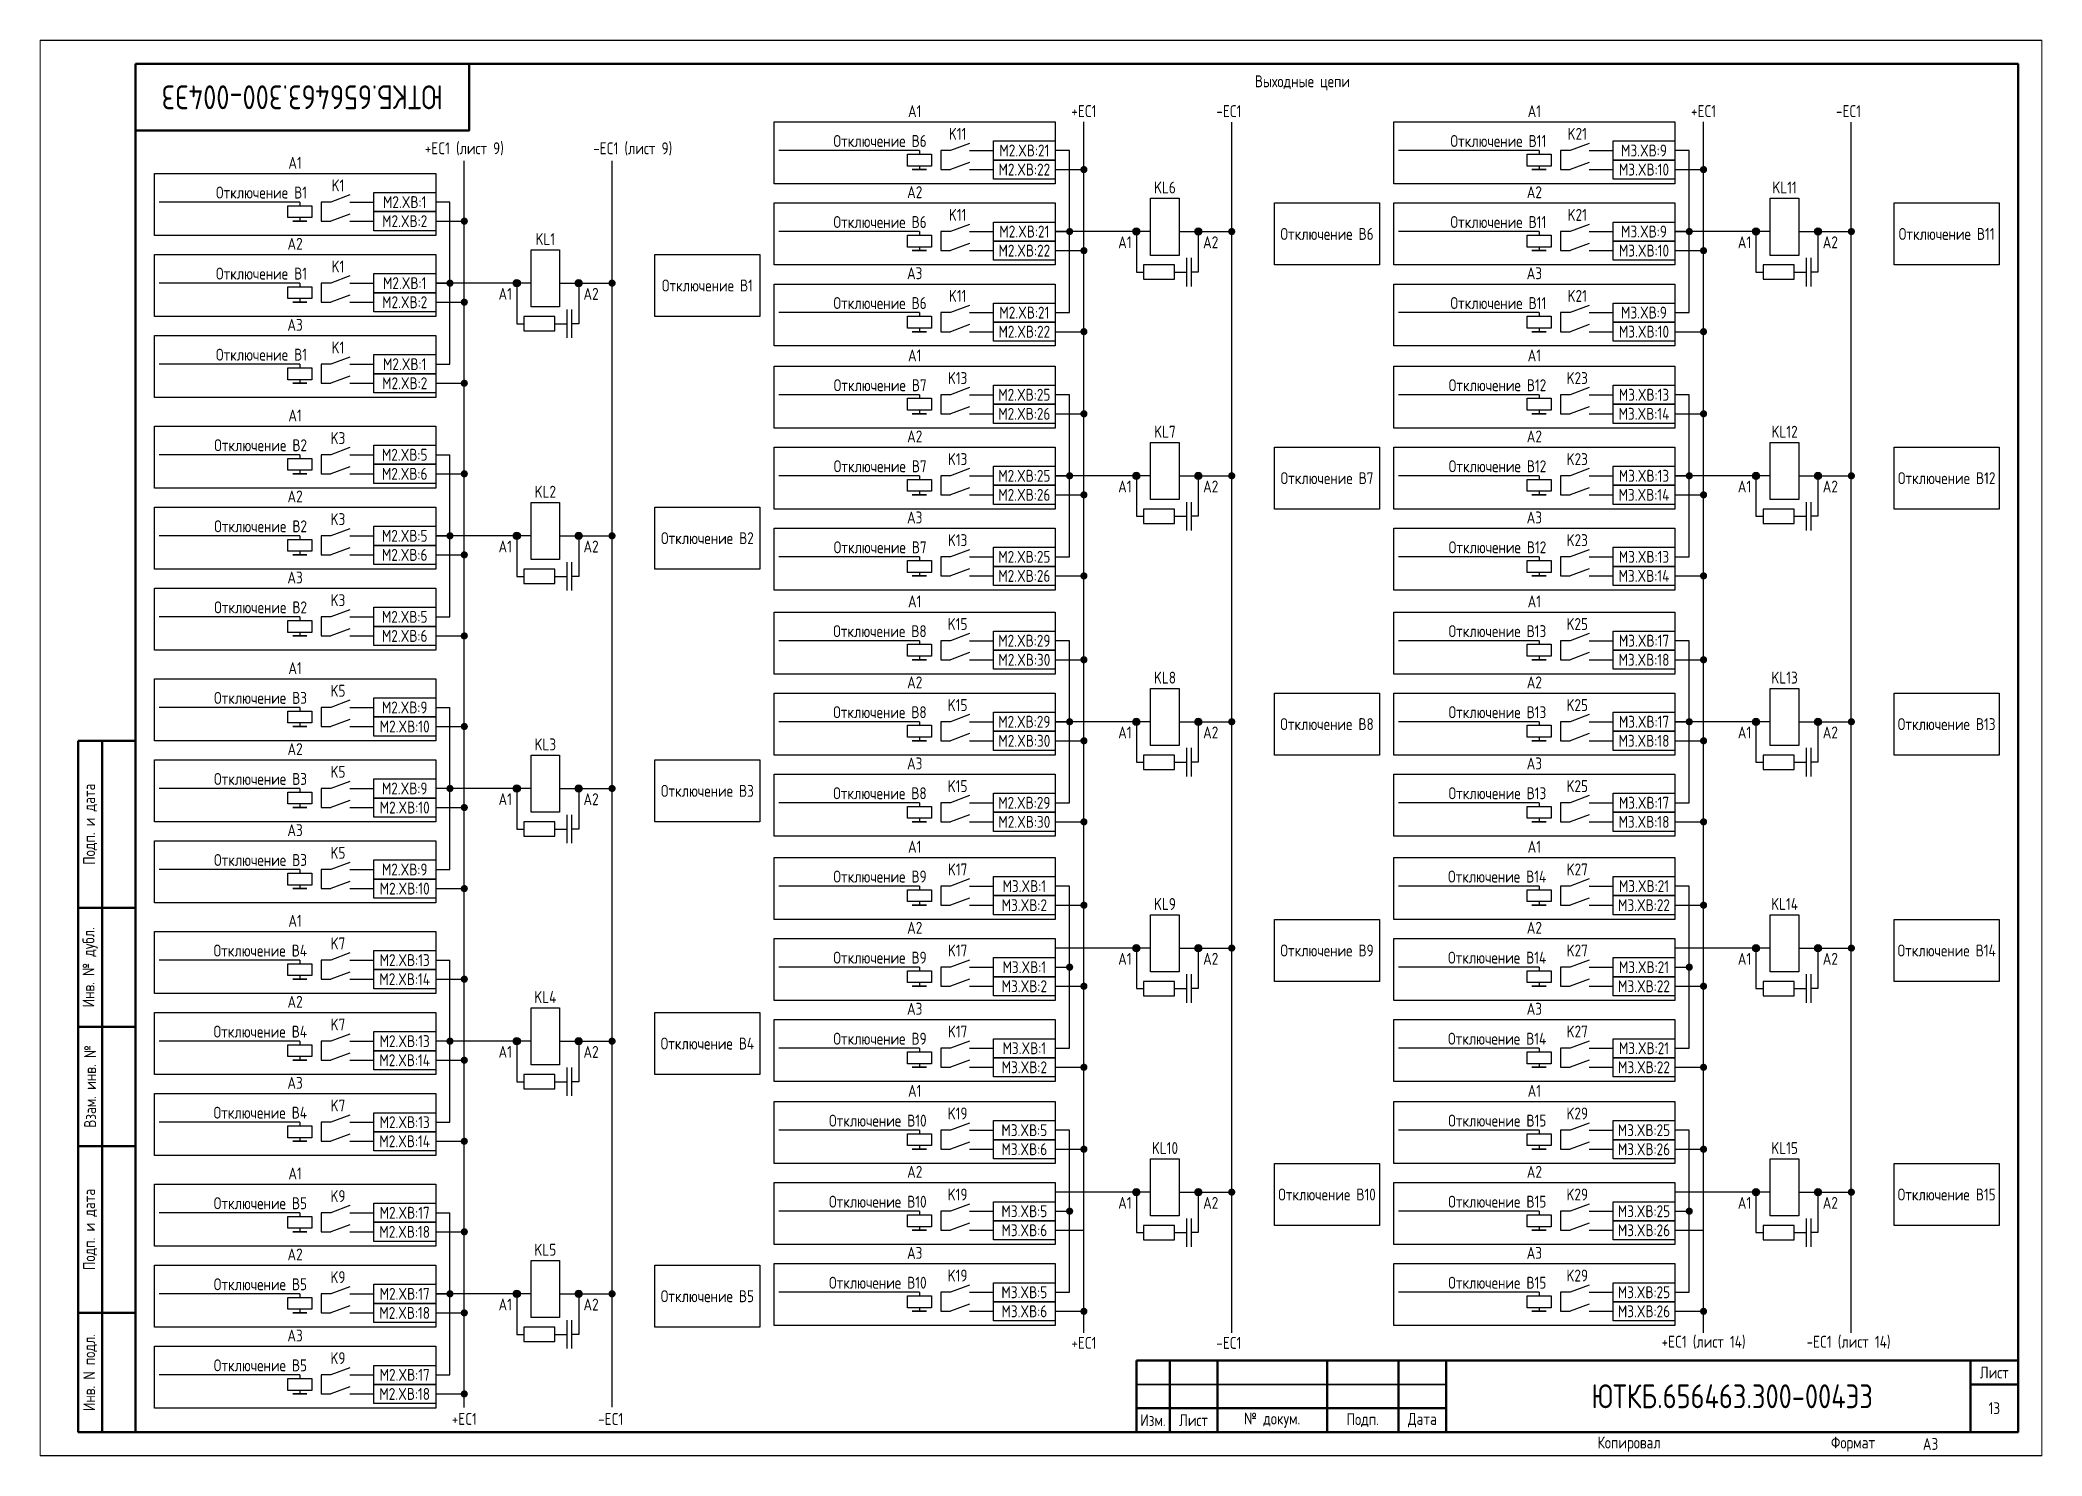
# Paper-space layout 'Лист13' of a CAD drawing. Header units: millimetres, sheet in inches. Extents: x 189 to 199.1, y 94.4 to 101.5.
# The model-space entities are those that its viewports show. They can reach past a viewport. Long polylines and large blocks are cut down to what shows.
import ezdxf
from ezdxf.enums import TextEntityAlignment as Align

# ---------------------------------------------------------------- set-up
doc = ezdxf.new("R2010")
doc.units = ezdxf.units.MM
doc.styles.add('Gost type A_2.5', font='GOST_0.TTF', dxfattribs={"height": 2.5})
doc.styles.add('Gost_type_A', font='GOST_0.TTF')

psp = doc.layouts.new('Лист13')

msp = doc.modelspace()

# ---------------------------------------------------------------- texts
at = {"color": 0, "style": 'Gost type A_2.5'}
for p in [(5269, 255.82), (5399, 255.82), (5139, 245), (5269, 204.59), (5399, 204.59), (5139, 192), (5269, 153), (5399, 153), (5139, 139), (5269, 105.52), (5399, 105.52), (5139, 86), (5269, 54.33), (5399, 54.33), (5139, 33)]:
    msp.add_text('A1', height=2.5, dxfattribs=at).set_placement(p, align=Align.TOP_RIGHT)
for p in [(5284, 255.82), (5414, 255.82), (5154, 245), (5284, 204.59), (5414, 204.59), (5154, 192), (5284, 153), (5414, 153), (5154, 139), (5284, 105.52), (5414, 105.52), (5154, 86), (5284, 54.33), (5414, 54.33), (5154, 33)]:
    msp.add_text('A2', height=2.5, dxfattribs=at).set_placement(p, align=Align.TOP_LEFT)
at = {"insert": (5095, 285), "char_height": 5, "width": 70, "attachment_point": 5, "rotation": 180, "style": 'Gost_type_A'}
msp.add_mtext('ЮТКБ.656463.300-004Э3', dxfattribs=at)
at = {"char_height": 2.5, "line_spacing_factor": 0.9, "style": 'Gost_type_A'}
for s, insert, width, attachment_point in [('Выходные цепи', (5304.85, 288), 395, 5), ('A1', (5223.5, 280.82), 59, 8), ('A1', (5353.5, 280.82), 59, 8), ('A1', (5093.5, 270), 59, 8), ('A2', (5223.5, 263.82), 59, 8), ('A2', (5353.5, 263.82), 59, 8), ('A2', (5093.5, 253), 59, 8), ('A3', (5223.5, 246.82), 59, 8), ('A3', (5353.5, 246.82), 59, 8), ('A3', (5093.5, 236), 59, 8), ('A1', (5223.5, 229.59), 59, 8), ('A1', (5353.5, 229.59), 59, 8), ('A1', (5093.5, 217), 59, 8), ('A2', (5223.5, 212.59), 59, 8), ('A2', (5353.5, 212.59), 59, 8), ('A2', (5093.5, 200), 59, 8), ('A3', (5223.5, 195.59), 59, 8), ('A3', (5353.5, 195.59), 59, 8), ('A3', (5093.5, 183), 59, 8), ('A1', (5223.5, 178), 59, 8), ('A1', (5353.5, 178), 59, 8), ('A1', (5093.5, 164), 59, 8), ('A2', (5223.5, 161), 59, 8), ('A2', (5353.5, 161), 59, 8), ('A2', (5093.5, 147), 59, 8), ('A3', (5223.5, 144), 59, 8), ('A3', (5353.5, 144), 59, 8), ('A3', (5093.5, 130), 59, 8), ('A1', (5223.5, 126.53), 59, 8), ('A1', (5353.5, 126.53), 59, 8), ('A1', (5093.5, 111), 59, 8), ('A2', (5223.5, 109.53), 59, 8), ('A2', (5353.5, 109.53), 59, 8), ('A2', (5093.5, 94), 59, 8), ('A3', (5223.5, 92.53), 59, 8), ('A3', (5353.5, 92.53), 59, 8), ('A3', (5093.5, 77), 59, 8), ('A1', (5223.5, 75.33), 59, 8), ('A1', (5353.5, 75.33), 59, 8), ('A1', (5093.5, 58), 59, 8), ('A2', (5223.5, 58.33), 59, 8), ('A2', (5353.5, 58.33), 59, 8), ('A2', (5093.5, 41), 59, 8), ('A3', (5223.5, 41.33), 59, 8), ('A3', (5353.5, 41.33), 59, 8), ('A3', (5093.5, 24), 59, 8)]:
    msp.add_mtext(s, dxfattribs=dict(at, insert=insert, width=width, attachment_point=attachment_point))
for s, insert, char_height, width, attachment_point, style in [('+EC1 ', (5259, 280.84), 2.5, 20, 8, 'Gost_type_A'), ('-EC1 ', (5289.41, 280.83), 2.5, 20, 8, 'Gost_type_A'), ('+EC1 ', (5389, 280.84), 2.5, 20, 8, 'Gost_type_A'), ('-EC1 ', (5419.41, 280.83), 2.5, 20, 8, 'Gost_type_A'), ('K11', (5232.5, 277.32), 2.5, 5, 5, 'Gost_type_A'), ('K21', (5362.5, 277.32), 2.5, 5, 5, 'Gost_type_A'), ('+EC1 (лист 9)', (5129, 272.79), 2.5, 20, 8, 'Gost_type_A'), ('-EC1 (лист 9)', (5164.33, 272.78), 2.5, 20, 8, 'Gost_type_A'), ('Отключение В6', (5226, 275.82), 2.5, 31.0015, 6, 'Gost_type_A'), ('M2.XВ:21', (5246.5, 273.82), 2.5, 13, 5, 'Gost_type_A'), ('Отключение В11', (5356, 275.82), 2.5, 31.0015, 6, 'Gost_type_A'), ('M3.XВ:9', (5376.5, 273.82), 2.5, 13, 5, 'Gost_type_A'), ('M2.XВ:22', (5246.5, 269.82), 2.5, 13, 5, 'Gost_type_A'), ('M3.XВ:10', (5376.5, 269.82), 2.5, 13, 5, 'Gost_type_A'), ('Отключение В1', (5096, 265), 2.5, 31.0015, 6, 'Gost_type_A'), ('K1', (5102.5, 266.5), 2.5, 5, 5, 'Gost_type_A'), ('KL6', (5276, 264.82), 2.5, 7, 8, 'Gost type A_2.5'), ('KL11', (5406, 264.82), 2.5, 7, 8, 'Gost type A_2.5'), ('M2.XВ:1', (5116.5, 263), 2.5, 13, 5, 'Gost_type_A'), ('K11', (5232.5, 260.32), 2.5, 5, 5, 'Gost_type_A'), ('K21', (5362.5, 260.32), 2.5, 5, 5, 'Gost_type_A'), ('M2.XВ:2', (5116.5, 259), 2.5, 13, 5, 'Gost_type_A'), ('KL1', (5146, 254), 2.5, 7, 8, 'Gost type A_2.5'), ('Отключение В6', (5226, 258.82), 2.5, 31.0015, 6, 'Gost_type_A'), ('M2.XВ:21', (5246.5, 256.82), 2.5, 13, 5, 'Gost_type_A'), ('Отключение В6', (5310, 256.32), 2.5, 21.9988, 5, 'Gost_type_A'), ('Отключение В11', (5356, 258.82), 2.5, 31.0015, 6, 'Gost_type_A'), ('M3.XВ:9', (5376.5, 256.82), 2.5, 13, 5, 'Gost_type_A'), ('Отключение В11', (5440, 256.32), 2.5, 21.9988, 5, 'Gost_type_A'), ('M2.XВ:22', (5246.5, 252.82), 2.5, 13, 5, 'Gost_type_A'), ('M3.XВ:10', (5376.5, 252.82), 2.5, 13, 5, 'Gost_type_A'), ('Отключение В1', (5096, 248), 2.5, 31.0015, 6, 'Gost_type_A'), ('K1', (5102.5, 249.5), 2.5, 5, 5, 'Gost_type_A'), ('M2.XВ:1', (5116.5, 246), 2.5, 13, 5, 'Gost_type_A'), ('Отключение В1', (5180, 245.5), 2.5, 21.9988, 5, 'Gost_type_A'), ('K11', (5232.5, 243.32), 2.5, 5, 5, 'Gost_type_A'), ('K21', (5362.5, 243.32), 2.5, 5, 5, 'Gost_type_A'), ('M2.XВ:2', (5116.5, 242), 2.5, 13, 5, 'Gost_type_A'), ('Отключение В6', (5226, 241.82), 2.5, 31.0015, 6, 'Gost_type_A'), ('M2.XВ:21', (5246.5, 239.82), 2.5, 13, 5, 'Gost_type_A'), ('Отключение В11', (5356, 241.82), 2.5, 31.0015, 6, 'Gost_type_A'), ('M3.XВ:9', (5376.5, 239.82), 2.5, 13, 5, 'Gost_type_A'), ('M2.XВ:22', (5246.5, 235.82), 2.5, 13, 5, 'Gost_type_A'), ('M3.XВ:10', (5376.5, 235.82), 2.5, 13, 5, 'Gost_type_A'), ('Отключение В1', (5096, 231), 2.5, 31.0015, 6, 'Gost_type_A'), ('K1', (5102.5, 232.5), 2.5, 5, 5, 'Gost_type_A'), ('M2.XВ:1', (5116.5, 229), 2.5, 13, 5, 'Gost_type_A'), ('K13', (5232.5, 226.09), 2.5, 5, 5, 'Gost_type_A'), ('K23', (5362.5, 226.09), 2.5, 5, 5, 'Gost_type_A'), ('M2.XВ:2', (5116.5, 225), 2.5, 13, 5, 'Gost_type_A'), ('Отключение В7', (5226, 224.59), 2.5, 31.0015, 6, 'Gost_type_A'), ('M2.XВ:25', (5246.5, 222.59), 2.5, 13, 5, 'Gost_type_A'), ('Отключение В12', (5356, 224.59), 2.5, 31.0015, 6, 'Gost_type_A'), ('M3.XВ:13', (5376.5, 222.59), 2.5, 13, 5, 'Gost_type_A'), ('M2.XВ:26', (5246.5, 218.59), 2.5, 13, 5, 'Gost_type_A'), ('M3.XВ:14', (5376.5, 218.59), 2.5, 13, 5, 'Gost_type_A'), ('K3', (5102.5, 213.5), 2.5, 5, 5, 'Gost_type_A'), ('KL7', (5276, 213.59), 2.5, 7, 8, 'Gost type A_2.5'), ('KL12', (5406, 213.59), 2.5, 7, 8, 'Gost type A_2.5'), ('Отключение В2', (5096, 212), 2.5, 31.0015, 6, 'Gost_type_A'), ('M2.XВ:5', (5116.5, 210), 2.5, 13, 5, 'Gost_type_A'), ('K13', (5232.5, 209.09), 2.5, 5, 5, 'Gost_type_A'), ('K23', (5362.5, 209.09), 2.5, 5, 5, 'Gost_type_A'), ('M2.XВ:6', (5116.5, 206), 2.5, 13, 5, 'Gost_type_A'), ('Отключение В7', (5226, 207.59), 2.5, 31.0015, 6, 'Gost_type_A'), ('M2.XВ:25', (5246.5, 205.59), 2.5, 13, 5, 'Gost_type_A'), ('Отключение В7', (5310, 205.09), 2.5, 21.9988, 5, 'Gost_type_A'), ('Отключение В12', (5356, 207.59), 2.5, 31.0015, 6, 'Gost_type_A'), ('M3.XВ:13', (5376.5, 205.59), 2.5, 13, 5, 'Gost_type_A'), ('Отключение В12', (5440, 205.09), 2.5, 21.9988, 5, 'Gost_type_A'), ('KL2', (5146, 201), 2.5, 7, 8, 'Gost type A_2.5'), ('M2.XВ:26', (5246.5, 201.59), 2.5, 13, 5, 'Gost_type_A'), ('M3.XВ:14', (5376.5, 201.59), 2.5, 13, 5, 'Gost_type_A'), ('K3', (5102.5, 196.5), 2.5, 5, 5, 'Gost_type_A'), ('Отключение В2', (5096, 195), 2.5, 31.0015, 6, 'Gost_type_A'), ('M2.XВ:5', (5116.5, 193), 2.5, 13, 5, 'Gost_type_A'), ('Отключение В2', (5180, 192.5), 2.5, 21.9988, 5, 'Gost_type_A'), ('K13', (5232.5, 192.09), 2.5, 5, 5, 'Gost_type_A'), ('K23', (5362.5, 192.09), 2.5, 5, 5, 'Gost_type_A'), ('M2.XВ:6', (5116.5, 189), 2.5, 13, 5, 'Gost_type_A'), ('Отключение В7', (5226, 190.59), 2.5, 31.0015, 6, 'Gost_type_A'), ('M2.XВ:25', (5246.5, 188.59), 2.5, 13, 5, 'Gost_type_A'), ('Отключение В12', (5356, 190.59), 2.5, 31.0015, 6, 'Gost_type_A'), ('M3.XВ:13', (5376.5, 188.59), 2.5, 13, 5, 'Gost_type_A'), ('M2.XВ:26', (5246.5, 184.59), 2.5, 13, 5, 'Gost_type_A'), ('M3.XВ:14', (5376.5, 184.59), 2.5, 13, 5, 'Gost_type_A'), ('K3', (5102.5, 179.5), 2.5, 5, 5, 'Gost_type_A'), ('Отключение В2', (5096, 178), 2.5, 31.0015, 6, 'Gost_type_A'), ('M2.XВ:5', (5116.5, 176), 2.5, 13, 5, 'Gost_type_A'), ('M2.XВ:6', (5116.5, 172), 2.5, 13, 5, 'Gost_type_A'), ('Отключение В8', (5226, 173), 2.5, 31.0015, 6, 'Gost_type_A'), ('K15', (5232.5, 174.5), 2.5, 5, 5, 'Gost_type_A'), ('M2.XВ:29', (5246.5, 171), 2.5, 13, 5, 'Gost_type_A'), ('Отключение В13', (5356, 173), 2.5, 31.0015, 6, 'Gost_type_A'), ('K25', (5362.5, 174.5), 2.5, 5, 5, 'Gost_type_A'), ('M3.XВ:17', (5376.5, 171), 2.5, 13, 5, 'Gost_type_A'), ('M2.XВ:30', (5246.5, 167), 2.5, 13, 5, 'Gost_type_A'), ('M3.XВ:18', (5376.5, 167), 2.5, 13, 5, 'Gost_type_A'), ('KL8', (5276, 162), 2.5, 7, 8, 'Gost type A_2.5'), ('KL13', (5406, 162), 2.5, 7, 8, 'Gost type A_2.5'), ('Отключение В3', (5096, 159), 2.5, 31.0015, 6, 'Gost_type_A'), ('K5', (5102.5, 160.5), 2.5, 5, 5, 'Gost_type_A'), ('M2.XВ:9', (5116.5, 157), 2.5, 13, 5, 'Gost_type_A'), ('Отключение В8', (5226, 156), 2.5, 31.0015, 6, 'Gost_type_A'), ('K15', (5232.5, 157.5), 2.5, 5, 5, 'Gost_type_A'), ('Отключение В13', (5356, 156), 2.5, 31.0015, 6, 'Gost_type_A'), ('K25', (5362.5, 157.5), 2.5, 5, 5, 'Gost_type_A'), ('M2.XВ:10', (5116.5, 153), 2.5, 13, 5, 'Gost_type_A'), ('M2.XВ:29', (5246.5, 154), 2.5, 13, 5, 'Gost_type_A'), ('M2.XВ:30', (5246.5, 150), 2.5, 13, 5, 'Gost_type_A'), ('Отключение В8', (5310, 153.5), 2.5, 21.9988, 5, 'Gost_type_A'), ('M3.XВ:18', (5376.5, 150), 2.5, 13, 5, 'Gost_type_A'), ('M3.XВ:17', (5376.5, 154), 2.5, 13, 5, 'Gost_type_A'), ('Отключение В13', (5440, 153.5), 2.5, 21.9988, 5, 'Gost_type_A'), ('KL3', (5146, 148), 2.5, 7, 8, 'Gost type A_2.5'), ('Отключение В3', (5096, 142), 2.5, 31.0015, 6, 'Gost_type_A'), ('K5', (5102.5, 143.5), 2.5, 5, 5, 'Gost_type_A'), ('M2.XВ:9', (5116.5, 140), 2.5, 13, 5, 'Gost_type_A'), ('Отключение В3', (5180, 139.5), 2.5, 21.9988, 5, 'Gost_type_A'), ('Отключение В8', (5226, 139), 2.5, 31.0015, 6, 'Gost_type_A'), ('K15', (5232.5, 140.5), 2.5, 5, 5, 'Gost_type_A'), ('Отключение В13', (5356, 139), 2.5, 31.0015, 6, 'Gost_type_A'), ('K25', (5362.5, 140.5), 2.5, 5, 5, 'Gost_type_A'), ('M2.XВ:10', (5116.5, 136), 2.5, 13, 5, 'Gost_type_A'), ('M2.XВ:29', (5246.5, 137), 2.5, 13, 5, 'Gost_type_A'), ('M3.XВ:17', (5376.5, 137), 2.5, 13, 5, 'Gost_type_A'), ('M2.XВ:30', (5246.5, 133), 2.5, 13, 5, 'Gost_type_A'), ('M3.XВ:18', (5376.5, 133), 2.5, 13, 5, 'Gost_type_A'), ('Отключение В3', (5096, 125), 2.5, 31.0015, 6, 'Gost_type_A'), ('K5', (5102.5, 126.5), 2.5, 5, 5, 'Gost_type_A'), ('M2.XВ:9', (5116.5, 123), 2.5, 13, 5, 'Gost_type_A'), ('Отключение В9', (5226, 121.52), 2.5, 31.0015, 6, 'Gost_type_A'), ('K17', (5232.5, 123.02), 2.5, 5, 5, 'Gost_type_A'), ('Отключение В14', (5356, 121.52), 2.5, 31.0015, 6, 'Gost_type_A'), ('K27', (5362.5, 123.02), 2.5, 5, 5, 'Gost_type_A'), ('M2.XВ:10', (5116.5, 119), 2.5, 13, 5, 'Gost_type_A'), ('M3.XВ:1', (5246.5, 119.52), 2.5, 13, 5, 'Gost_type_A'), ('M3.XВ:21', (5376.5, 119.52), 2.5, 13, 5, 'Gost_type_A'), ('M3.XВ:2', (5246.5, 115.52), 2.5, 13, 5, 'Gost_type_A'), ('KL9', (5276, 114.52), 2.5, 7, 8, 'Gost type A_2.5'), ('M3.XВ:22', (5376.5, 115.52), 2.5, 13, 5, 'Gost_type_A'), ('KL14', (5406, 114.52), 2.5, 7, 8, 'Gost type A_2.5'), ('Отключение В4', (5096, 106), 2.5, 31.0015, 6, 'Gost_type_A'), ('K7', (5102.5, 107.5), 2.5, 5, 5, 'Gost_type_A'), ('M2.XВ:13', (5116.5, 104), 2.5, 13, 5, 'Gost_type_A'), ('Отключение В9', (5226, 104.52), 2.5, 31.0015, 6, 'Gost_type_A'), ('K17', (5232.5, 106.02), 2.5, 5, 5, 'Gost_type_A'), ('Отключение В9', (5310, 106.02), 2.5, 21.9988, 5, 'Gost_type_A'), ('Отключение В14', (5356, 104.52), 2.5, 31.0015, 6, 'Gost_type_A'), ('K27', (5362.5, 106.02), 2.5, 5, 5, 'Gost_type_A'), ('Отключение В14', (5440, 106.02), 2.5, 21.9988, 5, 'Gost_type_A'), ('M2.XВ:14', (5116.5, 100), 2.5, 13, 5, 'Gost_type_A'), ('M3.XВ:1', (5246.5, 102.52), 2.5, 13, 5, 'Gost_type_A'), ('M3.XВ:21', (5376.5, 102.52), 2.5, 13, 5, 'Gost_type_A'), ('KL4', (5146, 95), 2.5, 7, 8, 'Gost type A_2.5'), ('M3.XВ:2', (5246.5, 98.52), 2.5, 13, 5, 'Gost_type_A'), ('M3.XВ:22', (5376.5, 98.52), 2.5, 13, 5, 'Gost_type_A'), ('Отключение В4', (5096, 89), 2.5, 31.0015, 6, 'Gost_type_A'), ('K7', (5102.5, 90.5), 2.5, 5, 5, 'Gost_type_A'), ('M2.XВ:13', (5116.5, 87), 2.5, 13, 5, 'Gost_type_A'), ('Отключение В9', (5226, 87.52), 2.5, 31.0015, 6, 'Gost_type_A'), ('K17', (5232.5, 89.02), 2.5, 5, 5, 'Gost_type_A'), ('Отключение В14', (5356, 87.52), 2.5, 31.0015, 6, 'Gost_type_A'), ('K27', (5362.5, 89.02), 2.5, 5, 5, 'Gost_type_A'), ('M2.XВ:14', (5116.5, 83), 2.5, 13, 5, 'Gost_type_A'), ('Отключение В4', (5180, 86.5), 2.5, 21.9988, 5, 'Gost_type_A'), ('M3.XВ:1', (5246.5, 85.52), 2.5, 13, 5, 'Gost_type_A'), ('M3.XВ:21', (5376.5, 85.52), 2.5, 13, 5, 'Gost_type_A'), ('M3.XВ:2', (5246.5, 81.52), 2.5, 13, 5, 'Gost_type_A'), ('M3.XВ:22', (5376.5, 81.52), 2.5, 13, 5, 'Gost_type_A'), ('Отключение В4', (5096, 72), 2.5, 31.0015, 6, 'Gost_type_A'), ('K7', (5102.5, 73.5), 2.5, 5, 5, 'Gost_type_A'), ('Отключение В10', (5226, 70.33), 2.5, 31.0015, 6, 'Gost_type_A'), ('K19', (5232.5, 71.83), 2.5, 5, 5, 'Gost_type_A'), ('Отключение В15', (5356, 70.33), 2.5, 31.0015, 6, 'Gost_type_A'), ('K29', (5362.5, 71.83), 2.5, 5, 5, 'Gost_type_A'), ('M2.XВ:14', (5116.5, 66), 2.5, 13, 5, 'Gost_type_A'), ('M2.XВ:13', (5116.5, 70), 2.5, 13, 5, 'Gost_type_A'), ('M3.XВ:5', (5246.5, 68.33), 2.5, 13, 5, 'Gost_type_A'), ('M3.XВ:25', (5376.5, 68.33), 2.5, 13, 5, 'Gost_type_A'), ('M3.XВ:6', (5246.5, 64.33), 2.5, 13, 5, 'Gost_type_A'), ('KL10', (5276, 63.33), 2.5, 7, 8, 'Gost type A_2.5'), ('M3.XВ:26', (5376.5, 64.33), 2.5, 13, 5, 'Gost_type_A'), ('KL15', (5406, 63.33), 2.5, 7, 8, 'Gost type A_2.5'), ('K9', (5102.5, 54.5), 2.5, 5, 5, 'Gost_type_A'), ('K19', (5232.5, 54.83), 2.5, 5, 5, 'Gost_type_A'), ('Отключение В10', (5310, 54.83), 2.5, 21.9988, 5, 'Gost_type_A'), ('K29', (5362.5, 54.83), 2.5, 5, 5, 'Gost_type_A'), ('Отключение В15', (5440, 54.83), 2.5, 21.9988, 5, 'Gost_type_A'), ('Отключение В5', (5096, 53), 2.5, 31.0015, 6, 'Gost_type_A'), ('M2.XВ:17', (5116.5, 51), 2.5, 13, 5, 'Gost_type_A'), ('Отключение В10', (5226, 53.33), 2.5, 31.0015, 6, 'Gost_type_A'), ('M3.XВ:5', (5246.5, 51.33), 2.5, 13, 5, 'Gost_type_A'), ('Отключение В15', (5356, 53.33), 2.5, 31.0015, 6, 'Gost_type_A'), ('M3.XВ:25', (5376.5, 51.33), 2.5, 13, 5, 'Gost_type_A'), ('M2.XВ:18', (5116.5, 47), 2.5, 13, 5, 'Gost_type_A'), ('M3.XВ:6', (5246.5, 47.33), 2.5, 13, 5, 'Gost_type_A'), ('M3.XВ:26', (5376.5, 47.33), 2.5, 13, 5, 'Gost_type_A'), ('KL5', (5146, 42), 2.5, 7, 8, 'Gost type A_2.5'), ('K9', (5102.5, 37.5), 2.5, 5, 5, 'Gost_type_A'), ('K19', (5232.5, 37.83), 2.5, 5, 5, 'Gost_type_A'), ('K29', (5362.5, 37.83), 2.5, 5, 5, 'Gost_type_A'), ('Отключение В5', (5096, 36), 2.5, 31.0015, 6, 'Gost_type_A'), ('M2.XВ:17', (5116.5, 34), 2.5, 13, 5, 'Gost_type_A'), ('Отключение В5', (5180, 33.5), 2.5, 21.9988, 5, 'Gost_type_A'), ('Отключение В10', (5226, 36.33), 2.5, 31.0015, 6, 'Gost_type_A'), ('M3.XВ:5', (5246.5, 34.33), 2.5, 13, 5, 'Gost_type_A'), ('Отключение В15', (5356, 36.33), 2.5, 31.0015, 6, 'Gost_type_A'), ('M3.XВ:25', (5376.5, 34.33), 2.5, 13, 5, 'Gost_type_A'), ('M2.XВ:18', (5116.5, 30), 2.5, 13, 5, 'Gost_type_A'), ('M3.XВ:6', (5246.5, 30.33), 2.5, 13, 5, 'Gost_type_A'), ('M3.XВ:26', (5376.5, 30.33), 2.5, 13, 5, 'Gost_type_A'), ('+EC1 (лист 14)', (5389, 22.46), 2.5, 20, 8, 'Gost_type_A'), ('-EC1 (лист 14) ', (5419.41, 22.45), 2.5, 20, 8, 'Gost_type_A'), ('K9', (5102.5, 20.5), 2.5, 5, 5, 'Gost_type_A'), ('+EC1 ', (5259, 22.46), 2.5, 20, 8, 'Gost_type_A'), ('-EC1 ', (5289.41, 22.45), 2.5, 20, 8, 'Gost_type_A'), ('Отключение В5', (5096, 19), 2.5, 31.0015, 6, 'Gost_type_A'), ('M2.XВ:17', (5116.5, 17), 2.5, 13, 5, 'Gost_type_A'), ('M2.XВ:18', (5116.5, 13), 2.5, 13, 5, 'Gost_type_A'), ('ЮТКБ.656463.300-004Э3', (5395, 12.5), 5, 120, 5, 'Gost_type_A'), ('+EC1 ', (5129, 6.5), 2.5, 20, 8, 'Gost_type_A'), ('-EC1', (5159.71, 6.49), 2.5, 20, 8, 'Gost_type_A'), ('13', (5450, 10), 2.5, 10, 5, 'Gost_type_A'), ('A3', (5435, 2.5), 2.5, 20, 4, 'Gost_type_A')]:
    msp.add_mtext(s, dxfattribs=dict(insert=insert, char_height=char_height, width=width, attachment_point=attachment_point, style=style))

# ---------------------------------------------------------------- blocks, each defined once
blk = doc.blocks.new('Формат_А3')
blk.add_lwpolyline([(-420, 297), (0, 297), (0, 0), (-420, 0)], close=True)
at = {"lineweight": 50}
blk.add_lwpolyline([(-400, 292), (-5, 292), (-5, 5), (-400, 5)], close=True, dxfattribs=at)
blk = doc.blocks.new('Штамп левый нижний')
at = {"lineweight": 50}
for points in [[(-12, 145), (-7, 145), (-7, 110), (-12, 110)], [(-7, 145), (0, 145), (0, 110), (-7, 110)], [(-12, 110), (-7, 110), (-7, 85), (-12, 85)], [(-7, 110), (0, 110), (0, 85), (-7, 85)], [(-12, 85), (-7, 85), (-7, 60), (-12, 60)], [(-7, 85), (0, 85), (0, 60), (-7, 60)], [(-12, 60), (-7, 60), (-7, 25), (-12, 25)], [(-7, 60), (0, 60), (0, 25), (-7, 25)], [(-12, 25), (-7, 25), (-7, 0), (-12, 0)], [(-7, 25), (0, 25), (0, 0), (-7, 0)]]:
    blk.add_lwpolyline(points, close=True, dxfattribs=at)
at = {"char_height": 2.5, "attachment_point": 5, "rotation": 90, "style": 'Gost_type_A'}
for s, insert, width in [('Подп. и дата', (-9.5, 127.5), 35), ('Инв. № дубл.', (-9.5, 97.5), 25), ('Взам. инв. №', (-9.5, 72.5), 25), ('Подп. и дата', (-9.5, 42.5), 35), ('Инв. N подл.', (-9.5, 12.5), 25)]:
    blk.add_mtext(s, dxfattribs=dict(at, insert=insert, width=width))
blk = doc.blocks.new('Штамп малый нижний')
at = {"lineweight": 50}
for points in [[(-185, 15), (-178, 15), (-178, 5), (-185, 5)], [(-178, 15), (-168, 15), (-168, 5), (-178, 5)], [(-168, 15), (-145, 15), (-145, 5), (-168, 5)], [(-145, 15), (-130, 15), (-130, 5), (-145, 5)], [(-130, 15), (-120, 15), (-120, 5), (-130, 5)], [(-120, 15), (-10, 15), (-10, 0), (-120, 0)], [(-10, 15), (0, 15), (0, 10), (-10, 10)], [(-10, 10), (0, 10), (0, 0), (-10, 0)], [(-185, 5), (-178, 5), (-178, 0), (-185, 0)], [(-178, 5), (-168, 5), (-168, 0), (-178, 0)], [(-168, 5), (-145, 5), (-145, 0), (-168, 0)], [(-145, 5), (-130, 5), (-130, 0), (-145, 0)], [(-130, 5), (-120, 5), (-120, 0), (-130, 0)]]:
    blk.add_lwpolyline(points, close=True, dxfattribs=at)
for points in [[(-185, 15), (-178, 15), (-178, 10), (-185, 10)], [(-178, 15), (-168, 15), (-168, 10), (-178, 10)], [(-168, 15), (-145, 15), (-145, 10), (-168, 10)], [(-145, 15), (-130, 15), (-130, 10), (-145, 10)], [(-130, 15), (-120, 15), (-120, 10), (-130, 10)], [(-185, 10), (-178, 10), (-178, 5), (-185, 5)], [(-178, 10), (-168, 10), (-168, 5), (-178, 5)], [(-168, 10), (-145, 10), (-145, 5), (-168, 5)], [(-145, 10), (-130, 10), (-130, 5), (-145, 5)], [(-130, 10), (-120, 10), (-120, 5), (-130, 5)]]:
    blk.add_lwpolyline(points, close=True)
at = {"char_height": 2.5, "style": 'Gost_type_A'}
for s, insert, width, attachment_point in [('Лист', (-5, 12.5), 10, 5), ('Изм.', (-181.5, 2.5), 7, 5), ('Лист', (-173, 2.5), 10, 5), ('№ докум.', (-156.5, 2.5), 23, 5), ('Подп.', (-137.5, 2.5), 15, 5), ('Дата', (-125, 2.5), 10, 5), ('Копировал', (-75, -2.53), 13.1202, 6), ('Формат', (-30, -2.53), 13.1202, 6)]:
    blk.add_mtext(s, dxfattribs=dict(at, insert=insert, width=width, attachment_point=attachment_point))
blk = doc.blocks.new('POINT')
at = {"const_width": 0.75}
blk.add_lwpolyline([(-0.375, 0, 1), (0.375, 0, 1)], format="xyb", close=True, dxfattribs=at)
blk = doc.blocks.new('Штамп угловой верхний')
at = {"lineweight": 50}
blk.add_lwpolyline([(0, 0), (70, 0), (70, -14), (0, -14)], close=True, dxfattribs=at)

# ---------------------------------------------------------------- hatches: boundary and pattern name
at = {"ltscale": 4.8}
h = msp.add_hatch(color=0, dxfattribs=at)
edge = h.paths.add_edge_path()
edge.add_arc((5270, 256.82), 0.75, 0, 360)
h = msp.add_hatch(color=0, dxfattribs=at)
edge = h.paths.add_edge_path()
edge.add_arc((5283, 256.82), 0.75, 0, 360)
h = msp.add_hatch(color=0, dxfattribs=at)
edge = h.paths.add_edge_path()
edge.add_arc((5400, 256.82), 0.75, 0, 360)
h = msp.add_hatch(color=0, dxfattribs=at)
edge = h.paths.add_edge_path()
edge.add_arc((5413, 256.82), 0.75, 0, 360)
h = msp.add_hatch(color=0, dxfattribs=at)
edge = h.paths.add_edge_path()
edge.add_arc((5140, 246), 0.75, 0, 360)
h = msp.add_hatch(color=0, dxfattribs=at)
edge = h.paths.add_edge_path()
edge.add_arc((5153, 246), 0.75, 0, 360)
h = msp.add_hatch(color=0, dxfattribs=at)
edge = h.paths.add_edge_path()
edge.add_arc((5270, 205.59), 0.75, 0, 360)
h = msp.add_hatch(color=0, dxfattribs=at)
edge = h.paths.add_edge_path()
edge.add_arc((5283, 205.59), 0.75, 0, 360)
h = msp.add_hatch(color=0, dxfattribs=at)
edge = h.paths.add_edge_path()
edge.add_arc((5400, 205.59), 0.75, 0, 360)
h = msp.add_hatch(color=0, dxfattribs=at)
edge = h.paths.add_edge_path()
edge.add_arc((5413, 205.59), 0.75, 0, 360)
h = msp.add_hatch(color=0, dxfattribs=at)
edge = h.paths.add_edge_path()
edge.add_arc((5140, 193), 0.75, 0, 360)
h = msp.add_hatch(color=0, dxfattribs=at)
edge = h.paths.add_edge_path()
edge.add_arc((5153, 193), 0.75, 0, 360)
h = msp.add_hatch(color=0, dxfattribs=at)
edge = h.paths.add_edge_path()
edge.add_arc((5270, 154), 0.75, 0, 360)
h = msp.add_hatch(color=0, dxfattribs=at)
edge = h.paths.add_edge_path()
edge.add_arc((5283, 154), 0.75, 0, 360)
h = msp.add_hatch(color=0, dxfattribs=at)
edge = h.paths.add_edge_path()
edge.add_arc((5400, 154), 0.75, 0, 360)
h = msp.add_hatch(color=0, dxfattribs=at)
edge = h.paths.add_edge_path()
edge.add_arc((5413, 154), 0.75, 0, 360)
h = msp.add_hatch(color=0, dxfattribs=at)
edge = h.paths.add_edge_path()
edge.add_arc((5140, 140), 0.75, 0, 360)
h = msp.add_hatch(color=0, dxfattribs=at)
edge = h.paths.add_edge_path()
edge.add_arc((5153, 140), 0.75, 0, 360)
h = msp.add_hatch(color=0, dxfattribs=at)
edge = h.paths.add_edge_path()
edge.add_arc((5270, 106.52), 0.75, 0, 360)
h = msp.add_hatch(color=0, dxfattribs=at)
edge = h.paths.add_edge_path()
edge.add_arc((5283, 106.52), 0.75, 0, 360)
h = msp.add_hatch(color=0, dxfattribs=at)
edge = h.paths.add_edge_path()
edge.add_arc((5400, 106.52), 0.75, 0, 360)
h = msp.add_hatch(color=0, dxfattribs=at)
edge = h.paths.add_edge_path()
edge.add_arc((5413, 106.52), 0.75, 0, 360)
h = msp.add_hatch(color=0, dxfattribs=at)
edge = h.paths.add_edge_path()
edge.add_arc((5140, 87), 0.75, 0, 360)
h = msp.add_hatch(color=0, dxfattribs=at)
edge = h.paths.add_edge_path()
edge.add_arc((5153, 87), 0.75, 0, 360)
h = msp.add_hatch(color=0, dxfattribs=at)
edge = h.paths.add_edge_path()
edge.add_arc((5270, 55.33), 0.75, 0, 360)
h = msp.add_hatch(color=0, dxfattribs=at)
edge = h.paths.add_edge_path()
edge.add_arc((5283, 55.33), 0.75, 0, 360)
h = msp.add_hatch(color=0, dxfattribs=at)
edge = h.paths.add_edge_path()
edge.add_arc((5400, 55.33), 0.75, 0, 360)
h = msp.add_hatch(color=0, dxfattribs=at)
edge = h.paths.add_edge_path()
edge.add_arc((5413, 55.33), 0.75, 0, 360)
h = msp.add_hatch(color=0, dxfattribs=at)
edge = h.paths.add_edge_path()
edge.add_arc((5140, 34), 0.75, 0, 360)
h = msp.add_hatch(color=0, dxfattribs=at)
edge = h.paths.add_edge_path()
edge.add_arc((5153, 34), 0.75, 0, 360)

# ---------------------------------------------------------------- linework, layer by layer
for p, q in [((5259, 218.59), (5259, 279.82)), ((5290, 25.81), (5290, 279.78)), ((5389, 218.59), (5389, 279.82)), ((5420, 25.81), (5420, 279.78)), ((5224.5, 273.82), (5195, 273.82)), ((5224.5, 273.82), (5224.5, 273.07)), ((5256, 273.82), (5253, 273.82)), ((5256, 239.82), (5256, 273.82)), ((5354.5, 273.82), (5325, 273.82)), ((5354.5, 273.82), (5354.5, 273.07)), ((5386, 273.82), (5383, 273.82)), ((5386, 239.82), (5386, 273.82)), ((5129, 225), (5129, 271.65)), ((5160, 10.23), (5160, 271.65)), ((5224.5, 270.57), (5224.5, 269.82)), ((5253, 269.82), (5258.62, 269.82)), ((5354.5, 270.57), (5354.5, 269.82)), ((5383, 269.82), (5388.62, 269.82)), ((5094.5, 263), (5065, 263)), ((5094.5, 263), (5094.5, 262.25)), ((5126, 263), (5123, 263)), ((5126, 229), (5126, 263)), ((5094.5, 259.75), (5094.5, 259)), ((5123, 259), (5129, 259)), ((5224.5, 256.82), (5195, 256.82)), ((5224.5, 256.82), (5224.5, 256.07)), ((5253, 256.82), (5256, 256.82)), ((5273, 256.82), (5253, 256.82)), ((5279, 256.82), (5290.01, 256.82)), ((5354.5, 256.82), (5325, 256.82)), ((5354.5, 256.82), (5354.5, 256.07)), ((5383, 256.82), (5386, 256.82)), ((5403, 256.82), (5383, 256.82)), ((5409, 256.82), (5420.01, 256.82)), ((5224.5, 253.57), (5224.5, 252.82)), ((5253, 252.82), (5259, 252.82)), ((5354.5, 253.57), (5354.5, 252.82)), ((5383, 252.82), (5389, 252.82)), ((5094.5, 246), (5065, 246)), ((5094.5, 246), (5094.5, 245.25)), ((5143, 246), (5123, 246)), ((5123, 246), (5126, 246)), ((5149, 246), (5160.01, 246)), ((5094.5, 242.75), (5094.5, 242)), ((5123, 242), (5129, 242)), ((5224.5, 239.82), (5195, 239.82)), ((5224.5, 239.82), (5224.5, 239.07)), ((5253, 239.82), (5256, 239.82)), ((5354.5, 239.82), (5325, 239.82)), ((5354.5, 239.82), (5354.5, 239.07)), ((5383, 239.82), (5386, 239.82)), ((5224.5, 236.57), (5224.5, 235.82)), ((5253, 235.82), (5259, 235.82)), ((5354.5, 236.57), (5354.5, 235.82)), ((5383, 235.82), (5389, 235.82)), ((5094.5, 229), (5065, 229)), ((5094.5, 229), (5094.5, 228.25)), ((5123, 229), (5126, 229)), ((5094.5, 225.75), (5094.5, 225)), ((5123, 225), (5129, 225)), ((5129, 172), (5129, 225)), ((5224.5, 222.59), (5195, 222.59)), ((5224.5, 222.59), (5224.5, 221.84)), ((5224.5, 219.34), (5224.5, 218.59)), ((5256, 222.59), (5253, 222.59)), ((5253, 218.59), (5259, 218.59)), ((5256, 188.59), (5256, 222.59)), ((5259, 184.59), (5259, 218.59)), ((5354.5, 222.59), (5325, 222.59)), ((5354.5, 222.59), (5354.5, 221.84)), ((5354.5, 219.34), (5354.5, 218.59)), ((5386, 222.59), (5383, 222.59)), ((5383, 218.59), (5389, 218.59)), ((5386, 188.59), (5386, 222.59)), ((5389, 184.59), (5389, 218.59)), ((5094.5, 210), (5065, 210)), ((5094.5, 210), (5094.5, 209.25)), ((5123, 210), (5126, 210)), ((5126, 176), (5126, 210)), ((5094.5, 206.75), (5094.5, 206)), ((5123, 206), (5129, 206)), ((5224.5, 205.59), (5195, 205.59)), ((5224.5, 205.59), (5224.5, 204.84)), ((5224.5, 202.34), (5224.5, 201.59)), ((5253, 205.59), (5256, 205.59)), ((5273, 205.59), (5253, 205.59)), ((5279, 205.59), (5290.01, 205.59)), ((5354.5, 205.59), (5325, 205.59)), ((5354.5, 205.59), (5354.5, 204.84)), ((5354.5, 202.34), (5354.5, 201.59)), ((5383, 205.59), (5386, 205.59)), ((5403, 205.59), (5383, 205.59)), ((5409, 205.59), (5420.01, 205.59)), ((5253, 201.59), (5259, 201.59)), ((5383, 201.59), (5389, 201.59)), ((5094.5, 193), (5065, 193)), ((5094.5, 193), (5094.5, 192.25)), ((5094.5, 189.75), (5094.5, 189)), ((5143, 193), (5123, 193)), ((5123, 193), (5126, 193)), ((5123, 189), (5129, 189)), ((5149, 193), (5160, 193)), ((5224.5, 188.59), (5195, 188.59)), ((5224.5, 188.59), (5224.5, 187.84)), ((5224.5, 185.34), (5224.5, 184.59)), ((5253, 188.59), (5256, 188.59)), ((5259, 133), (5259, 186)), ((5354.5, 188.59), (5325, 188.59)), ((5354.5, 188.59), (5354.5, 187.84)), ((5354.5, 185.34), (5354.5, 184.59)), ((5383, 188.59), (5386, 188.59)), ((5389, 133), (5389, 186)), ((5253, 184.59), (5259, 184.59)), ((5383, 184.59), (5389, 184.59)), ((5094.5, 176), (5065, 176)), ((5094.5, 176), (5094.5, 175.25)), ((5094.5, 172.75), (5094.5, 172)), ((5123, 176), (5126, 176)), ((5123, 172), (5129, 172)), ((5129, 119), (5129, 172)), ((5224.5, 171), (5195, 171)), ((5224.5, 171), (5224.5, 170.25)), ((5256, 171), (5253, 171)), ((5256, 137), (5256, 171)), ((5354.5, 171), (5325, 171)), ((5354.5, 171), (5354.5, 170.25)), ((5386, 171), (5383, 171)), ((5386, 137), (5386, 171)), ((5224.5, 167.75), (5224.5, 167)), ((5253, 167), (5259, 167)), ((5354.5, 167.75), (5354.5, 167)), ((5383, 167), (5389, 167)), ((5094.5, 157), (5065, 157)), ((5094.5, 157), (5094.5, 156.25)), ((5123, 157), (5126, 157)), ((5126, 123), (5126, 157)), ((5094.5, 153.75), (5094.5, 153)), ((5123, 153), (5129, 153)), ((5224.5, 154), (5195, 154)), ((5224.5, 154), (5224.5, 153.25)), ((5253, 154), (5256, 154)), ((5273, 154), (5253, 154)), ((5279, 154), (5290.01, 154)), ((5354.5, 154), (5325, 154)), ((5354.5, 154), (5354.5, 153.25)), ((5383, 154), (5386, 154)), ((5403, 154), (5383, 154)), ((5409, 154), (5420.01, 154)), ((5224.5, 150.75), (5224.5, 150)), ((5253, 150), (5259, 150)), ((5354.5, 150.75), (5354.5, 150)), ((5383, 150), (5389, 150)), ((5094.5, 140), (5065, 140)), ((5094.5, 140), (5094.5, 139.25)), ((5143, 140), (5123, 140)), ((5149, 140), (5160.01, 140)), ((5094.5, 136.75), (5094.5, 136)), ((5123, 136), (5129, 136)), ((5224.5, 137), (5195, 137)), ((5224.5, 137), (5224.5, 136.25)), ((5253, 137), (5256, 137)), ((5354.5, 137), (5325, 137)), ((5354.5, 137), (5354.5, 136.25)), ((5383, 137), (5386, 137)), ((5224.5, 133.75), (5224.5, 133)), ((5253, 133), (5259, 133)), ((5259, 80), (5259, 133)), ((5354.5, 133.75), (5354.5, 133)), ((5383, 133), (5389, 133)), ((5389, 80), (5389, 133)), ((5094.5, 123), (5065, 123)), ((5094.5, 123), (5094.5, 122.25)), ((5123, 123), (5126, 123)), ((5094.5, 119.75), (5094.5, 119)), ((5123, 119), (5129, 119)), ((5129, 66), (5129, 119)), ((5224.5, 119.52), (5195, 119.52)), ((5224.5, 119.52), (5224.5, 118.77)), ((5256, 119.52), (5253, 119.52)), ((5256, 85.52), (5256, 119.52)), ((5354.5, 119.52), (5325, 119.52)), ((5354.5, 119.52), (5354.5, 118.77)), ((5386, 119.52), (5383, 119.52)), ((5386, 85.52), (5386, 119.52)), ((5224.5, 116.27), (5224.5, 115.52)), ((5253, 115.52), (5259, 115.52)), ((5354.5, 116.27), (5354.5, 115.52)), ((5383, 115.52), (5389, 115.52)), ((5273, 106.52), (5253, 106.52)), ((5279, 106.52), (5290.01, 106.52)), ((5403, 106.52), (5383, 106.52)), ((5409, 106.52), (5420.01, 106.52)), ((5094.5, 104), (5065, 104)), ((5094.5, 104), (5094.5, 103.25)), ((5123, 104), (5126, 104)), ((5126, 70), (5126, 104)), ((5224.5, 102.52), (5195, 102.52)), ((5224.5, 102.52), (5224.5, 101.77)), ((5253, 102.52), (5256, 102.52)), ((5354.5, 102.52), (5325, 102.52)), ((5354.5, 102.52), (5354.5, 101.77)), ((5383, 102.52), (5386, 102.52)), ((5094.5, 100.75), (5094.5, 100)), ((5123, 100), (5129, 100)), ((5224.5, 99.27), (5224.5, 98.52)), ((5253, 98.52), (5259, 98.52)), ((5354.5, 99.27), (5354.5, 98.52)), ((5383, 98.52), (5389, 98.52)), ((5094.5, 87), (5065, 87)), ((5094.5, 87), (5094.5, 86.25)), ((5143, 87), (5123, 87)), ((5149, 87), (5160.01, 87)), ((5224.5, 85.52), (5195, 85.52)), ((5224.5, 85.52), (5224.5, 84.77)), ((5253, 85.52), (5256, 85.52)), ((5354.5, 85.52), (5325, 85.52)), ((5354.5, 85.52), (5354.5, 84.77)), ((5383, 85.52), (5386, 85.52)), ((5094.5, 83.75), (5094.5, 83)), ((5123, 83), (5129, 83)), ((5224.5, 82.27), (5224.5, 81.52)), ((5253, 81.52), (5259, 81.52)), ((5259, 25.82), (5259, 81.52)), ((5354.5, 82.27), (5354.5, 81.52)), ((5383, 81.52), (5389, 81.52)), ((5389, 25.82), (5389, 81.52)), ((5094.5, 70), (5065, 70)), ((5094.5, 70), (5094.5, 69.25)), ((5123, 70), (5126, 70)), ((5224.5, 68.33), (5195, 68.33)), ((5224.5, 68.33), (5224.5, 67.58)), ((5256, 68.33), (5253, 68.33)), ((5256, 34.33), (5256, 68.33)), ((5354.5, 68.33), (5325, 68.33)), ((5354.5, 68.33), (5354.5, 67.58)), ((5386, 68.33), (5383, 68.33)), ((5386, 34.33), (5386, 68.33)), ((5094.5, 66.75), (5094.5, 66)), ((5123, 66), (5129, 66)), ((5129, 10.18), (5129, 66)), ((5224.5, 65.08), (5224.5, 64.33)), ((5253, 64.33), (5259, 64.33)), ((5354.5, 65.08), (5354.5, 64.33)), ((5383, 64.33), (5389, 64.33)), ((5273, 55.33), (5253, 55.33)), ((5279, 55.33), (5290.01, 55.33)), ((5403, 55.33), (5383, 55.33)), ((5409, 55.33), (5420.01, 55.33)), ((5094.5, 51), (5065, 51)), ((5094.5, 51), (5094.5, 50.25)), ((5123, 51), (5126, 51)), ((5126, 17), (5126, 51)), ((5224.5, 51.33), (5195, 51.33)), ((5224.5, 51.33), (5224.5, 50.58)), ((5253, 51.33), (5256, 51.33)), ((5354.5, 51.33), (5325, 51.33)), ((5354.5, 51.33), (5354.5, 50.58)), ((5383, 51.33), (5386, 51.33)), ((5094.5, 47.75), (5094.5, 47)), ((5123, 47), (5129, 47)), ((5224.5, 48.08), (5224.5, 47.33)), ((5253, 47.33), (5259, 47.33)), ((5354.5, 48.08), (5354.5, 47.33)), ((5383, 47.33), (5389, 47.33)), ((5094.5, 34), (5065, 34)), ((5094.5, 34), (5094.5, 33.25)), ((5143, 34), (5123, 34)), ((5123, 34), (5126, 34)), ((5149, 34), (5160.01, 34)), ((5224.5, 34.33), (5195, 34.33)), ((5224.5, 34.33), (5224.5, 33.58)), ((5253, 34.33), (5256, 34.33)), ((5354.5, 34.33), (5325, 34.33)), ((5354.5, 34.33), (5354.5, 33.58)), ((5383, 34.33), (5386, 34.33)), ((5094.5, 30.75), (5094.5, 30)), ((5123, 30), (5129, 30)), ((5224.5, 31.08), (5224.5, 30.33)), ((5253, 30.33), (5259, 30.33)), ((5354.5, 31.08), (5354.5, 30.33)), ((5383, 30.33), (5389, 30.33)), ((5094.5, 17), (5065, 17)), ((5094.5, 17), (5094.5, 16.25)), ((5123, 17), (5126, 17)), ((5094.5, 13.75), (5094.5, 13)), ((5123, 13), (5129, 13))]:
    msp.add_line(p, q)
at = {"ltscale": 1.08}
for p, q in [((5231, 273.82), (5229, 273.82)), ((5229, 273.82), (5229, 269.82)), ((5235, 273.82), (5240, 273.82)), ((5361, 273.82), (5359, 273.82)), ((5359, 273.82), (5359, 269.82)), ((5365, 273.82), (5370, 273.82)), ((5229, 269.82), (5231, 269.82)), ((5235, 269.82), (5240, 269.82)), ((5359, 269.82), (5361, 269.82)), ((5365, 269.82), (5370, 269.82)), ((5101, 263), (5099, 263)), ((5099, 263), (5099, 259)), ((5105, 263), (5110, 263)), ((5099, 259), (5101, 259)), ((5105, 259), (5110, 259)), ((5231, 256.82), (5229, 256.82)), ((5229, 256.82), (5229, 252.82)), ((5235, 256.82), (5240, 256.82)), ((5361, 256.82), (5359, 256.82)), ((5359, 256.82), (5359, 252.82)), ((5365, 256.82), (5370, 256.82)), ((5229, 252.82), (5231, 252.82)), ((5235, 252.82), (5240, 252.82)), ((5359, 252.82), (5361, 252.82)), ((5365, 252.82), (5370, 252.82)), ((5101, 246), (5099, 246)), ((5099, 246), (5099, 242)), ((5105, 246), (5110, 246)), ((5099, 242), (5101, 242)), ((5105, 242), (5110, 242)), ((5231, 239.82), (5229, 239.82)), ((5229, 239.82), (5229, 235.82)), ((5235, 239.82), (5240, 239.82)), ((5361, 239.82), (5359, 239.82)), ((5359, 239.82), (5359, 235.82)), ((5365, 239.82), (5370, 239.82)), ((5229, 235.82), (5231, 235.82)), ((5235, 235.82), (5240, 235.82)), ((5359, 235.82), (5361, 235.82)), ((5365, 235.82), (5370, 235.82)), ((5101, 229), (5099, 229)), ((5099, 229), (5099, 225)), ((5105, 229), (5110, 229)), ((5099, 225), (5101, 225)), ((5105, 225), (5110, 225)), ((5231, 222.59), (5229, 222.59)), ((5229, 222.59), (5229, 218.59)), ((5229, 218.59), (5231, 218.59)), ((5235, 222.59), (5240, 222.59)), ((5235, 218.59), (5240, 218.59)), ((5361, 222.59), (5359, 222.59)), ((5359, 222.59), (5359, 218.59)), ((5359, 218.59), (5361, 218.59)), ((5365, 222.59), (5370, 222.59)), ((5365, 218.59), (5370, 218.59)), ((5101, 210), (5099, 210)), ((5099, 210), (5099, 206)), ((5105, 210), (5110, 210)), ((5099, 206), (5101, 206)), ((5105, 206), (5110, 206)), ((5231, 205.59), (5229, 205.59)), ((5229, 205.59), (5229, 201.59)), ((5235, 205.59), (5240, 205.59)), ((5361, 205.59), (5359, 205.59)), ((5359, 205.59), (5359, 201.59)), ((5365, 205.59), (5370, 205.59)), ((5229, 201.59), (5231, 201.59)), ((5235, 201.59), (5240, 201.59)), ((5359, 201.59), (5361, 201.59)), ((5365, 201.59), (5370, 201.59)), ((5101, 193), (5099, 193)), ((5099, 193), (5099, 189)), ((5099, 189), (5101, 189)), ((5105, 193), (5110, 193)), ((5105, 189), (5110, 189)), ((5231, 188.59), (5229, 188.59)), ((5229, 188.59), (5229, 184.59)), ((5235, 188.59), (5240, 188.59)), ((5361, 188.59), (5359, 188.59)), ((5359, 188.59), (5359, 184.59)), ((5365, 188.59), (5370, 188.59)), ((5229, 184.59), (5231, 184.59)), ((5235, 184.59), (5240, 184.59)), ((5359, 184.59), (5361, 184.59)), ((5365, 184.59), (5370, 184.59)), ((5101, 176), (5099, 176)), ((5099, 176), (5099, 172)), ((5105, 176), (5110, 176)), ((5099, 172), (5101, 172)), ((5105, 172), (5110, 172)), ((5231, 171), (5229, 171)), ((5229, 171), (5229, 167)), ((5235, 171), (5240, 171)), ((5361, 171), (5359, 171)), ((5359, 171), (5359, 167)), ((5365, 171), (5370, 171)), ((5229, 167), (5231, 167)), ((5235, 167), (5240, 167)), ((5359, 167), (5361, 167)), ((5365, 167), (5370, 167)), ((5101, 157), (5099, 157)), ((5099, 157), (5099, 153)), ((5105, 157), (5110, 157)), ((5099, 153), (5101, 153)), ((5105, 153), (5110, 153)), ((5231, 154), (5229, 154)), ((5229, 154), (5229, 150)), ((5235, 154), (5240, 154)), ((5361, 154), (5359, 154)), ((5359, 154), (5359, 150)), ((5365, 154), (5370, 154)), ((5229, 150), (5231, 150)), ((5235, 150), (5240, 150)), ((5359, 150), (5361, 150)), ((5365, 150), (5370, 150)), ((5101, 140), (5099, 140)), ((5099, 140), (5099, 136)), ((5105, 140), (5110, 140)), ((5099, 136), (5101, 136)), ((5105, 136), (5110, 136)), ((5231, 137), (5229, 137)), ((5229, 137), (5229, 133)), ((5235, 137), (5240, 137)), ((5361, 137), (5359, 137)), ((5359, 137), (5359, 133)), ((5365, 137), (5370, 137)), ((5229, 133), (5231, 133)), ((5235, 133), (5240, 133)), ((5359, 133), (5361, 133)), ((5365, 133), (5370, 133)), ((5101, 123), (5099, 123)), ((5099, 123), (5099, 119)), ((5105, 123), (5110, 123)), ((5099, 119), (5101, 119)), ((5105, 119), (5110, 119)), ((5231, 119.52), (5229, 119.52)), ((5229, 119.52), (5229, 115.52)), ((5235, 119.52), (5240, 119.52)), ((5361, 119.52), (5359, 119.52)), ((5359, 119.52), (5359, 115.52)), ((5365, 119.52), (5370, 119.52)), ((5229, 115.52), (5231, 115.52)), ((5235, 115.52), (5240, 115.52)), ((5359, 115.52), (5361, 115.52)), ((5365, 115.52), (5370, 115.52)), ((5101, 104), (5099, 104)), ((5099, 104), (5099, 100)), ((5105, 104), (5110, 104)), ((5231, 102.52), (5229, 102.52)), ((5229, 102.52), (5229, 98.52)), ((5235, 102.52), (5240, 102.52)), ((5361, 102.52), (5359, 102.52)), ((5359, 102.52), (5359, 98.52)), ((5365, 102.52), (5370, 102.52)), ((5099, 100), (5101, 100)), ((5105, 100), (5110, 100)), ((5229, 98.52), (5231, 98.52)), ((5235, 98.52), (5240, 98.52)), ((5359, 98.52), (5361, 98.52)), ((5365, 98.52), (5370, 98.52)), ((5101, 87), (5099, 87)), ((5099, 87), (5099, 83)), ((5105, 87), (5110, 87)), ((5231, 85.52), (5229, 85.52)), ((5229, 85.52), (5229, 81.52)), ((5235, 85.52), (5240, 85.52)), ((5361, 85.52), (5359, 85.52)), ((5359, 85.52), (5359, 81.52)), ((5365, 85.52), (5370, 85.52)), ((5099, 83), (5101, 83)), ((5105, 83), (5110, 83)), ((5229, 81.52), (5231, 81.52)), ((5235, 81.52), (5240, 81.52)), ((5359, 81.52), (5361, 81.52)), ((5365, 81.52), (5370, 81.52)), ((5101, 70), (5099, 70)), ((5099, 70), (5099, 66)), ((5105, 70), (5110, 70)), ((5231, 68.33), (5229, 68.33)), ((5229, 68.33), (5229, 64.33)), ((5235, 68.33), (5240, 68.33)), ((5361, 68.33), (5359, 68.33)), ((5359, 68.33), (5359, 64.33)), ((5365, 68.33), (5370, 68.33)), ((5099, 66), (5101, 66)), ((5105, 66), (5110, 66)), ((5229, 64.33), (5231, 64.33)), ((5235, 64.33), (5240, 64.33)), ((5359, 64.33), (5361, 64.33)), ((5365, 64.33), (5370, 64.33)), ((5101, 51), (5099, 51)), ((5099, 51), (5099, 47)), ((5105, 51), (5110, 51)), ((5231, 51.33), (5229, 51.33)), ((5229, 51.33), (5229, 47.33)), ((5235, 51.33), (5240, 51.33)), ((5361, 51.33), (5359, 51.33)), ((5359, 51.33), (5359, 47.33)), ((5365, 51.33), (5370, 51.33)), ((5099, 47), (5101, 47)), ((5105, 47), (5110, 47)), ((5229, 47.33), (5231, 47.33)), ((5235, 47.33), (5240, 47.33)), ((5359, 47.33), (5361, 47.33)), ((5365, 47.33), (5370, 47.33)), ((5101, 34), (5099, 34)), ((5099, 34), (5099, 30)), ((5105, 34), (5110, 34)), ((5231, 34.33), (5229, 34.33)), ((5229, 34.33), (5229, 30.33)), ((5235, 34.33), (5240, 34.33)), ((5361, 34.33), (5359, 34.33)), ((5359, 34.33), (5359, 30.33)), ((5365, 34.33), (5370, 34.33)), ((5099, 30), (5101, 30)), ((5105, 30), (5110, 30)), ((5229, 30.33), (5231, 30.33)), ((5235, 30.33), (5240, 30.33)), ((5359, 30.33), (5361, 30.33)), ((5365, 30.33), (5370, 30.33)), ((5101, 17), (5099, 17)), ((5099, 17), (5099, 13)), ((5105, 17), (5110, 17)), ((5099, 13), (5101, 13)), ((5105, 13), (5110, 13))]:
    msp.add_line(p, q, dxfattribs=at)
at = {"ltscale": 4.32}
for p, q in [((5235, 275.32), (5231, 273.82)), ((5365, 275.32), (5361, 273.82)), ((5235, 271.32), (5231, 269.82)), ((5365, 271.32), (5361, 269.82)), ((5105, 264.5), (5101, 263)), ((5105, 260.5), (5101, 259)), ((5235, 258.32), (5231, 256.82)), ((5365, 258.32), (5361, 256.82)), ((5235, 254.32), (5231, 252.82)), ((5365, 254.32), (5361, 252.82)), ((5105, 247.5), (5101, 246)), ((5105, 243.5), (5101, 242)), ((5235, 241.32), (5231, 239.82)), ((5365, 241.32), (5361, 239.82)), ((5235, 237.32), (5231, 235.82)), ((5365, 237.32), (5361, 235.82)), ((5105, 230.5), (5101, 229)), ((5105, 226.5), (5101, 225)), ((5235, 224.09), (5231, 222.59)), ((5365, 224.09), (5361, 222.59)), ((5235, 220.09), (5231, 218.59)), ((5365, 220.09), (5361, 218.59)), ((5105, 211.5), (5101, 210)), ((5105, 207.5), (5101, 206)), ((5235, 207.09), (5231, 205.59)), ((5365, 207.09), (5361, 205.59)), ((5235, 203.09), (5231, 201.59)), ((5365, 203.09), (5361, 201.59)), ((5105, 194.5), (5101, 193)), ((5105, 190.5), (5101, 189)), ((5235, 190.09), (5231, 188.59)), ((5365, 190.09), (5361, 188.59)), ((5235, 186.09), (5231, 184.59)), ((5365, 186.09), (5361, 184.59)), ((5105, 177.5), (5101, 176)), ((5105, 173.5), (5101, 172)), ((5235, 172.5), (5231, 171)), ((5365, 172.5), (5361, 171)), ((5235, 168.5), (5231, 167)), ((5365, 168.5), (5361, 167)), ((5105, 158.5), (5101, 157)), ((5235, 155.5), (5231, 154)), ((5365, 155.5), (5361, 154)), ((5105, 154.5), (5101, 153)), ((5235, 151.5), (5231, 150)), ((5365, 151.5), (5361, 150)), ((5105, 141.5), (5101, 140)), ((5105, 137.5), (5101, 136)), ((5235, 138.5), (5231, 137)), ((5235, 134.5), (5231, 133)), ((5365, 138.5), (5361, 137)), ((5365, 134.5), (5361, 133)), ((5105, 124.5), (5101, 123)), ((5105, 120.5), (5101, 119)), ((5235, 121.02), (5231, 119.52)), ((5365, 121.02), (5361, 119.52)), ((5235, 117.02), (5231, 115.52)), ((5365, 117.02), (5361, 115.52)), ((5105, 105.5), (5101, 104)), ((5105, 101.5), (5101, 100)), ((5235, 104.02), (5231, 102.52)), ((5365, 104.02), (5361, 102.52)), ((5235, 100.02), (5231, 98.52)), ((5365, 100.02), (5361, 98.52)), ((5105, 88.5), (5101, 87)), ((5105, 84.5), (5101, 83)), ((5235, 87.02), (5231, 85.52)), ((5365, 87.02), (5361, 85.52)), ((5235, 83.02), (5231, 81.52)), ((5365, 83.02), (5361, 81.52)), ((5105, 71.5), (5101, 70)), ((5105, 67.5), (5101, 66)), ((5235, 69.83), (5231, 68.33)), ((5365, 69.83), (5361, 68.33)), ((5235, 65.83), (5231, 64.33)), ((5365, 65.83), (5361, 64.33)), ((5105, 52.5), (5101, 51)), ((5235, 52.83), (5231, 51.33)), ((5365, 52.83), (5361, 51.33)), ((5105, 48.5), (5101, 47)), ((5235, 48.83), (5231, 47.33)), ((5365, 48.83), (5361, 47.33)), ((5105, 35.5), (5101, 34)), ((5235, 35.83), (5231, 34.33)), ((5365, 35.83), (5361, 34.33)), ((5105, 31.5), (5101, 30)), ((5235, 31.83), (5231, 30.33)), ((5365, 31.83), (5361, 30.33)), ((5105, 18.5), (5101, 17)), ((5105, 14.5), (5101, 13))]:
    msp.add_line(p, q, dxfattribs=at)
at = {"color": 0, "ltscale": 4.8}
for p, q in [((5270, 256.82), (5270, 248.32)), ((5283, 256.82), (5283, 248.32)), ((5400, 256.82), (5400, 248.32)), ((5413, 256.82), (5413, 248.32)), ((5270, 248.32), (5271.5, 248.32)), ((5281.5, 251.32), (5281.5, 245.32)), ((5283, 248.32), (5281.5, 248.32)), ((5400, 248.32), (5401.5, 248.32)), ((5411.5, 251.32), (5411.5, 245.32)), ((5413, 248.32), (5411.5, 248.32)), ((5140, 246), (5140, 237.5)), ((5153, 246), (5153, 237.5)), ((5151.5, 240.5), (5151.5, 234.5)), ((5140, 237.5), (5141.5, 237.5)), ((5153, 237.5), (5151.5, 237.5)), ((5270, 205.59), (5270, 197.09)), ((5283, 205.59), (5283, 197.09)), ((5400, 205.59), (5400, 197.09)), ((5413, 205.59), (5413, 197.09)), ((5281.5, 200.09), (5281.5, 194.09)), ((5411.5, 200.09), (5411.5, 194.09)), ((5270, 197.09), (5271.5, 197.09)), ((5283, 197.09), (5281.5, 197.09)), ((5400, 197.09), (5401.5, 197.09)), ((5413, 197.09), (5411.5, 197.09)), ((5140, 193), (5140, 184.5)), ((5153, 193), (5153, 184.5)), ((5151.5, 187.5), (5151.5, 181.5)), ((5140, 184.5), (5141.5, 184.5)), ((5153, 184.5), (5151.5, 184.5)), ((5270, 154), (5270, 145.5)), ((5283, 154), (5283, 145.5)), ((5400, 154), (5400, 145.5)), ((5413, 154), (5413, 145.5)), ((5281.5, 148.5), (5281.5, 142.5)), ((5411.5, 148.5), (5411.5, 142.5)), ((5270, 145.5), (5271.5, 145.5)), ((5283, 145.5), (5281.5, 145.5)), ((5400, 145.5), (5401.5, 145.5)), ((5413, 145.5), (5411.5, 145.5)), ((5140, 140), (5140, 131.5)), ((5153, 140), (5153, 131.5)), ((5151.5, 134.5), (5151.5, 128.5)), ((5140, 131.5), (5141.5, 131.5)), ((5153, 131.5), (5151.5, 131.5)), ((5270, 106.52), (5270, 98.02)), ((5283, 106.52), (5283, 98.02)), ((5400, 106.52), (5400, 98.02)), ((5413, 106.52), (5413, 98.02)), ((5281.5, 101.02), (5281.5, 95.02)), ((5411.5, 101.02), (5411.5, 95.02)), ((5270, 98.02), (5271.5, 98.02)), ((5283, 98.02), (5281.5, 98.02)), ((5400, 98.02), (5401.5, 98.02)), ((5413, 98.02), (5411.5, 98.02)), ((5140, 87), (5140, 78.5)), ((5153, 87), (5153, 78.5)), ((5151.5, 81.5), (5151.5, 75.5)), ((5140, 78.5), (5141.5, 78.5)), ((5153, 78.5), (5151.5, 78.5)), ((5270, 55.33), (5270, 46.83)), ((5283, 55.33), (5283, 46.83)), ((5400, 55.33), (5400, 46.83)), ((5413, 55.33), (5413, 46.83)), ((5270, 46.83), (5271.5, 46.83)), ((5281.5, 49.83), (5281.5, 43.83)), ((5283, 46.83), (5281.5, 46.83)), ((5400, 46.83), (5401.5, 46.83)), ((5411.5, 49.83), (5411.5, 43.83)), ((5413, 46.83), (5411.5, 46.83)), ((5140, 34), (5140, 25.5)), ((5153, 34), (5153, 25.5)), ((5140, 25.5), (5141.5, 25.5)), ((5151.5, 28.5), (5151.5, 22.5)), ((5153, 25.5), (5151.5, 25.5))]:
    msp.add_line(p, q, dxfattribs=at)
at = {"ltscale": 4.8}
for p, q in [((5278, 248.32), (5280.5, 248.32)), ((5280.5, 251.32), (5280.5, 245.32)), ((5408, 248.32), (5410.5, 248.32)), ((5410.5, 251.32), (5410.5, 245.32)), ((5150.5, 240.5), (5150.5, 234.5)), ((5148, 237.5), (5150.5, 237.5)), ((5280.5, 200.09), (5280.5, 194.09)), ((5410.5, 200.09), (5410.5, 194.09)), ((5278, 197.09), (5280.5, 197.09)), ((5408, 197.09), (5410.5, 197.09)), ((5150.5, 187.5), (5150.5, 181.5)), ((5148, 184.5), (5150.5, 184.5)), ((5280.5, 148.5), (5280.5, 142.5)), ((5410.5, 148.5), (5410.5, 142.5)), ((5278, 145.5), (5280.5, 145.5)), ((5408, 145.5), (5410.5, 145.5)), ((5150.5, 134.5), (5150.5, 128.5)), ((5148, 131.5), (5150.5, 131.5)), ((5280.5, 101.02), (5280.5, 95.02)), ((5410.5, 101.02), (5410.5, 95.02)), ((5278, 98.02), (5280.5, 98.02)), ((5408, 98.02), (5410.5, 98.02)), ((5150.5, 81.5), (5150.5, 75.5)), ((5148, 78.5), (5150.5, 78.5)), ((5278, 46.83), (5280.5, 46.83)), ((5280.5, 49.83), (5280.5, 43.83)), ((5408, 46.83), (5410.5, 46.83)), ((5410.5, 49.83), (5410.5, 43.83)), ((5148, 25.5), (5150.5, 25.5)), ((5150.5, 28.5), (5150.5, 22.5))]:
    msp.add_line(p, q, dxfattribs=at)
for points in [[(5194, 279.82), (5253, 279.82), (5253, 266.82), (5194, 266.82)], [(5324, 279.82), (5383, 279.82), (5383, 266.82), (5324, 266.82)], [(5227, 273.07), (5227, 270.57), (5222, 270.57), (5222, 273.07)], [(5240, 275.82), (5253, 275.82), (5253, 271.82), (5240, 271.82)], [(5357, 273.07), (5357, 270.57), (5352, 270.57), (5352, 273.07)], [(5370, 275.82), (5383, 275.82), (5383, 271.82), (5370, 271.82)], [(5064, 269), (5123, 269), (5123, 256), (5064, 256)], [(5226, 269.82), (5223, 269.82)], [(5240, 271.82), (5253, 271.82), (5253, 267.82), (5240, 267.82)], [(5356, 269.82), (5353, 269.82)], [(5370, 271.82), (5383, 271.82), (5383, 267.82), (5370, 267.82)], [(5110, 265), (5123, 265), (5123, 261), (5110, 261)], [(5097, 262.25), (5097, 259.75), (5092, 259.75), (5092, 262.25)], [(5110, 261), (5123, 261), (5123, 257), (5110, 257)], [(5194, 262.82), (5253, 262.82), (5253, 249.82), (5194, 249.82)], [(5273, 263.82), (5279, 263.82), (5279, 251.82), (5273, 251.82)], [(5299, 262.82), (5321, 262.82), (5321, 249.82), (5299, 249.82)], [(5324, 262.82), (5383, 262.82), (5383, 249.82), (5324, 249.82)], [(5403, 263.82), (5409, 263.82), (5409, 251.82), (5403, 251.82)], [(5429, 262.82), (5451, 262.82), (5451, 249.82), (5429, 249.82)], [(5096, 259), (5093, 259)], [(5240, 258.82), (5253, 258.82), (5253, 254.82), (5240, 254.82)], [(5370, 258.82), (5383, 258.82), (5383, 254.82), (5370, 254.82)], [(5064, 252), (5123, 252), (5123, 239), (5064, 239)], [(5143, 253), (5149, 253), (5149, 241), (5143, 241)], [(5169, 252), (5191, 252), (5191, 239), (5169, 239)], [(5227, 256.07), (5227, 253.57), (5222, 253.57), (5222, 256.07)], [(5226, 252.82), (5223, 252.82)], [(5240, 254.82), (5253, 254.82), (5253, 250.82), (5240, 250.82)], [(5357, 256.07), (5357, 253.57), (5352, 253.57), (5352, 256.07)], [(5356, 252.82), (5353, 252.82)], [(5370, 254.82), (5383, 254.82), (5383, 250.82), (5370, 250.82)], [(5110, 248), (5123, 248), (5123, 244), (5110, 244)], [(5097, 245.25), (5097, 242.75), (5092, 242.75), (5092, 245.25)], [(5110, 244), (5123, 244), (5123, 240), (5110, 240)], [(5194, 245.82), (5253, 245.82), (5253, 232.82), (5194, 232.82)], [(5324, 245.82), (5383, 245.82), (5383, 232.82), (5324, 232.82)], [(5096, 242), (5093, 242)], [(5240, 241.82), (5253, 241.82), (5253, 237.82), (5240, 237.82)], [(5370, 241.82), (5383, 241.82), (5383, 237.82), (5370, 237.82)], [(5227, 239.07), (5227, 236.57), (5222, 236.57), (5222, 239.07)], [(5226, 235.82), (5223, 235.82)], [(5240, 237.82), (5253, 237.82), (5253, 233.82), (5240, 233.82)], [(5357, 239.07), (5357, 236.57), (5352, 236.57), (5352, 239.07)], [(5356, 235.82), (5353, 235.82)], [(5370, 237.82), (5383, 237.82), (5383, 233.82), (5370, 233.82)], [(5064, 235), (5123, 235), (5123, 222), (5064, 222)], [(5110, 231), (5123, 231), (5123, 227), (5110, 227)], [(5097, 228.25), (5097, 225.75), (5092, 225.75), (5092, 228.25)], [(5110, 227), (5123, 227), (5123, 223), (5110, 223)], [(5194, 228.59), (5253, 228.59), (5253, 215.59), (5194, 215.59)], [(5324, 228.59), (5383, 228.59), (5383, 215.59), (5324, 215.59)], [(5096, 225), (5093, 225)], [(5240, 224.59), (5253, 224.59), (5253, 220.59), (5240, 220.59)], [(5370, 224.59), (5383, 224.59), (5383, 220.59), (5370, 220.59)], [(5227, 221.84), (5227, 219.34), (5222, 219.34), (5222, 221.84)], [(5226, 218.59), (5223, 218.59)], [(5240, 220.59), (5253, 220.59), (5253, 216.59), (5240, 216.59)], [(5357, 221.84), (5357, 219.34), (5352, 219.34), (5352, 221.84)], [(5356, 218.59), (5353, 218.59)], [(5370, 220.59), (5383, 220.59), (5383, 216.59), (5370, 216.59)], [(5064, 216), (5123, 216), (5123, 203), (5064, 203)], [(5110, 212), (5123, 212), (5123, 208), (5110, 208)], [(5194, 211.59), (5253, 211.59), (5253, 198.59), (5194, 198.59)], [(5273, 212.59), (5279, 212.59), (5279, 200.59), (5273, 200.59)], [(5299, 211.59), (5321, 211.59), (5321, 198.59), (5299, 198.59)], [(5324, 211.59), (5383, 211.59), (5383, 198.59), (5324, 198.59)], [(5403, 212.59), (5409, 212.59), (5409, 200.59), (5403, 200.59)], [(5429, 211.59), (5451, 211.59), (5451, 198.59), (5429, 198.59)], [(5097, 209.25), (5097, 206.75), (5092, 206.75), (5092, 209.25)], [(5096, 206), (5093, 206)], [(5110, 208), (5123, 208), (5123, 204), (5110, 204)], [(5240, 207.59), (5253, 207.59), (5253, 203.59), (5240, 203.59)], [(5370, 207.59), (5383, 207.59), (5383, 203.59), (5370, 203.59)], [(5227, 204.84), (5227, 202.34), (5222, 202.34), (5222, 204.84)], [(5240, 203.59), (5253, 203.59), (5253, 199.59), (5240, 199.59)], [(5357, 204.84), (5357, 202.34), (5352, 202.34), (5352, 204.84)], [(5370, 203.59), (5383, 203.59), (5383, 199.59), (5370, 199.59)], [(5064, 199), (5123, 199), (5123, 186), (5064, 186)], [(5143, 200), (5149, 200), (5149, 188), (5143, 188)], [(5169, 199), (5191, 199), (5191, 186), (5169, 186)], [(5226, 201.59), (5223, 201.59)], [(5356, 201.59), (5353, 201.59)], [(5110, 195), (5123, 195), (5123, 191), (5110, 191)], [(5194, 194.59), (5253, 194.59), (5253, 181.59), (5194, 181.59)], [(5324, 194.59), (5383, 194.59), (5383, 181.59), (5324, 181.59)], [(5097, 192.25), (5097, 189.75), (5092, 189.75), (5092, 192.25)], [(5096, 189), (5093, 189)], [(5110, 191), (5123, 191), (5123, 187), (5110, 187)], [(5240, 190.59), (5253, 190.59), (5253, 186.59), (5240, 186.59)], [(5370, 190.59), (5383, 190.59), (5383, 186.59), (5370, 186.59)], [(5227, 187.84), (5227, 185.34), (5222, 185.34), (5222, 187.84)], [(5240, 186.59), (5253, 186.59), (5253, 182.59), (5240, 182.59)], [(5357, 187.84), (5357, 185.34), (5352, 185.34), (5352, 187.84)], [(5370, 186.59), (5383, 186.59), (5383, 182.59), (5370, 182.59)], [(5064, 182), (5123, 182), (5123, 169), (5064, 169)], [(5226, 184.59), (5223, 184.59)], [(5356, 184.59), (5353, 184.59)], [(5110, 178), (5123, 178), (5123, 174), (5110, 174)], [(5194, 177), (5253, 177), (5253, 164), (5194, 164)], [(5324, 177), (5383, 177), (5383, 164), (5324, 164)], [(5097, 175.25), (5097, 172.75), (5092, 172.75), (5092, 175.25)], [(5110, 174), (5123, 174), (5123, 170), (5110, 170)], [(5240, 173), (5253, 173), (5253, 169), (5240, 169)], [(5370, 173), (5383, 173), (5383, 169), (5370, 169)], [(5096, 172), (5093, 172)], [(5227, 170.25), (5227, 167.75), (5222, 167.75), (5222, 170.25)], [(5240, 169), (5253, 169), (5253, 165), (5240, 165)], [(5357, 170.25), (5357, 167.75), (5352, 167.75), (5352, 170.25)], [(5370, 169), (5383, 169), (5383, 165), (5370, 165)], [(5226, 167), (5223, 167)], [(5356, 167), (5353, 167)], [(5064, 163), (5123, 163), (5123, 150), (5064, 150)], [(5194, 160), (5253, 160), (5253, 147), (5194, 147)], [(5273, 161), (5279, 161), (5279, 149), (5273, 149)], [(5299, 160), (5321, 160), (5321, 147), (5299, 147)], [(5324, 160), (5383, 160), (5383, 147), (5324, 147)], [(5403, 161), (5409, 161), (5409, 149), (5403, 149)], [(5429, 160), (5451, 160), (5451, 147), (5429, 147)], [(5097, 156.25), (5097, 153.75), (5092, 153.75), (5092, 156.25)], [(5110, 159), (5123, 159), (5123, 155), (5110, 155)], [(5240, 156), (5253, 156), (5253, 152), (5240, 152)], [(5370, 156), (5383, 156), (5383, 152), (5370, 152)], [(5096, 153), (5093, 153)], [(5110, 155), (5123, 155), (5123, 151), (5110, 151)], [(5227, 153.25), (5227, 150.75), (5222, 150.75), (5222, 153.25)], [(5240, 152), (5253, 152), (5253, 148), (5240, 148)], [(5357, 153.25), (5357, 150.75), (5352, 150.75), (5352, 153.25)], [(5370, 152), (5383, 152), (5383, 148), (5370, 148)], [(5143, 147), (5149, 147), (5149, 135), (5143, 135)], [(5226, 150), (5223, 150)], [(5356, 150), (5353, 150)], [(5064, 146), (5123, 146), (5123, 133), (5064, 133)], [(5169, 146), (5191, 146), (5191, 133), (5169, 133)], [(5194, 143), (5253, 143), (5253, 130), (5194, 130)], [(5324, 143), (5383, 143), (5383, 130), (5324, 130)], [(5097, 139.25), (5097, 136.75), (5092, 136.75), (5092, 139.25)], [(5110, 142), (5123, 142), (5123, 138), (5110, 138)], [(5240, 139), (5253, 139), (5253, 135), (5240, 135)], [(5370, 139), (5383, 139), (5383, 135), (5370, 135)], [(5096, 136), (5093, 136)], [(5110, 138), (5123, 138), (5123, 134), (5110, 134)], [(5227, 136.25), (5227, 133.75), (5222, 133.75), (5222, 136.25)], [(5240, 135), (5253, 135), (5253, 131), (5240, 131)], [(5357, 136.25), (5357, 133.75), (5352, 133.75), (5352, 136.25)], [(5370, 135), (5383, 135), (5383, 131), (5370, 131)], [(5226, 133), (5223, 133)], [(5356, 133), (5353, 133)], [(5064, 129), (5123, 129), (5123, 116), (5064, 116)], [(5097, 122.25), (5097, 119.75), (5092, 119.75), (5092, 122.25)], [(5110, 125), (5123, 125), (5123, 121), (5110, 121)], [(5194, 125.52), (5253, 125.52), (5253, 112.52), (5194, 112.52)], [(5324, 125.52), (5383, 125.52), (5383, 112.52), (5324, 112.52)], [(5096, 119), (5093, 119)], [(5110, 121), (5123, 121), (5123, 117), (5110, 117)], [(5227, 118.77), (5227, 116.27), (5222, 116.27), (5222, 118.77)], [(5240, 121.52), (5253, 121.52), (5253, 117.52), (5240, 117.52)], [(5357, 118.77), (5357, 116.27), (5352, 116.27), (5352, 118.77)], [(5370, 121.52), (5383, 121.52), (5383, 117.52), (5370, 117.52)], [(5226, 115.52), (5223, 115.52)], [(5240, 117.52), (5253, 117.52), (5253, 113.52), (5240, 113.52)], [(5273, 113.52), (5279, 113.52), (5279, 101.52), (5273, 101.52)], [(5356, 115.52), (5353, 115.52)], [(5370, 117.52), (5383, 117.52), (5383, 113.52), (5370, 113.52)], [(5403, 113.52), (5409, 113.52), (5409, 101.52), (5403, 101.52)], [(5064, 110), (5123, 110), (5123, 97), (5064, 97)], [(5299, 112.52), (5321, 112.52), (5321, 99.52), (5299, 99.52)], [(5429, 112.52), (5451, 112.52), (5451, 99.52), (5429, 99.52)], [(5110, 106), (5123, 106), (5123, 102), (5110, 102)], [(5194, 108.52), (5253, 108.52), (5253, 95.52), (5194, 95.52)], [(5324, 108.52), (5383, 108.52), (5383, 95.52), (5324, 95.52)], [(5097, 103.25), (5097, 100.75), (5092, 100.75), (5092, 103.25)], [(5110, 102), (5123, 102), (5123, 98), (5110, 98)], [(5227, 101.77), (5227, 99.27), (5222, 99.27), (5222, 101.77)], [(5240, 104.52), (5253, 104.52), (5253, 100.52), (5240, 100.52)], [(5357, 101.77), (5357, 99.27), (5352, 99.27), (5352, 101.77)], [(5370, 104.52), (5383, 104.52), (5383, 100.52), (5370, 100.52)], [(5096, 100), (5093, 100)], [(5226, 98.52), (5223, 98.52)], [(5240, 100.52), (5253, 100.52), (5253, 96.52), (5240, 96.52)], [(5356, 98.52), (5353, 98.52)], [(5370, 100.52), (5383, 100.52), (5383, 96.52), (5370, 96.52)], [(5064, 93), (5123, 93), (5123, 80), (5064, 80)], [(5143, 94), (5149, 94), (5149, 82), (5143, 82)], [(5169, 93), (5191, 93), (5191, 80), (5169, 80)], [(5110, 89), (5123, 89), (5123, 85), (5110, 85)], [(5194, 91.52), (5253, 91.52), (5253, 78.52), (5194, 78.52)], [(5324, 91.52), (5383, 91.52), (5383, 78.52), (5324, 78.52)], [(5097, 86.25), (5097, 83.75), (5092, 83.75), (5092, 86.25)], [(5110, 85), (5123, 85), (5123, 81), (5110, 81)], [(5227, 84.77), (5227, 82.27), (5222, 82.27), (5222, 84.77)], [(5240, 87.52), (5253, 87.52), (5253, 83.52), (5240, 83.52)], [(5357, 84.77), (5357, 82.27), (5352, 82.27), (5352, 84.77)], [(5370, 87.52), (5383, 87.52), (5383, 83.52), (5370, 83.52)], [(5096, 83), (5093, 83)], [(5226, 81.52), (5223, 81.52)], [(5240, 83.52), (5253, 83.52), (5253, 79.52), (5240, 79.52)], [(5356, 81.52), (5353, 81.52)], [(5370, 83.52), (5383, 83.52), (5383, 79.52), (5370, 79.52)], [(5064, 76), (5123, 76), (5123, 63), (5064, 63)], [(5110, 72), (5123, 72), (5123, 68), (5110, 68)], [(5194, 74.33), (5253, 74.33), (5253, 61.33), (5194, 61.33)], [(5324, 74.33), (5383, 74.33), (5383, 61.33), (5324, 61.33)], [(5097, 69.25), (5097, 66.75), (5092, 66.75), (5092, 69.25)], [(5110, 68), (5123, 68), (5123, 64), (5110, 64)], [(5227, 67.58), (5227, 65.08), (5222, 65.08), (5222, 67.58)], [(5240, 70.33), (5253, 70.33), (5253, 66.33), (5240, 66.33)], [(5357, 67.58), (5357, 65.08), (5352, 65.08), (5352, 67.58)], [(5370, 70.33), (5383, 70.33), (5383, 66.33), (5370, 66.33)], [(5096, 66), (5093, 66)], [(5226, 64.33), (5223, 64.33)], [(5240, 66.33), (5253, 66.33), (5253, 62.33), (5240, 62.33)], [(5356, 64.33), (5353, 64.33)], [(5370, 66.33), (5383, 66.33), (5383, 62.33), (5370, 62.33)], [(5273, 62.33), (5279, 62.33), (5279, 50.33), (5273, 50.33)], [(5299, 61.33), (5321, 61.33), (5321, 48.33), (5299, 48.33)], [(5403, 62.33), (5409, 62.33), (5409, 50.33), (5403, 50.33)], [(5429, 61.33), (5451, 61.33), (5451, 48.33), (5429, 48.33)], [(5064, 57), (5123, 57), (5123, 44), (5064, 44)], [(5194, 57.33), (5253, 57.33), (5253, 44.33), (5194, 44.33)], [(5324, 57.33), (5383, 57.33), (5383, 44.33), (5324, 44.33)], [(5110, 53), (5123, 53), (5123, 49), (5110, 49)], [(5227, 50.58), (5227, 48.08), (5222, 48.08), (5222, 50.58)], [(5240, 53.33), (5253, 53.33), (5253, 49.33), (5240, 49.33)], [(5357, 50.58), (5357, 48.08), (5352, 48.08), (5352, 50.58)], [(5370, 53.33), (5383, 53.33), (5383, 49.33), (5370, 49.33)], [(5097, 50.25), (5097, 47.75), (5092, 47.75), (5092, 50.25)], [(5096, 47), (5093, 47)], [(5110, 49), (5123, 49), (5123, 45), (5110, 45)], [(5226, 47.33), (5223, 47.33)], [(5240, 49.33), (5253, 49.33), (5253, 45.33), (5240, 45.33)], [(5356, 47.33), (5353, 47.33)], [(5370, 49.33), (5383, 49.33), (5383, 45.33), (5370, 45.33)], [(5064, 40), (5123, 40), (5123, 27), (5064, 27)], [(5143, 41), (5149, 41), (5149, 29), (5143, 29)], [(5169, 40), (5191, 40), (5191, 27), (5169, 27)], [(5194, 40.33), (5253, 40.33), (5253, 27.33), (5194, 27.33)], [(5324, 40.33), (5383, 40.33), (5383, 27.33), (5324, 27.33)], [(5110, 36), (5123, 36), (5123, 32), (5110, 32)], [(5240, 36.33), (5253, 36.33), (5253, 32.33), (5240, 32.33)], [(5370, 36.33), (5383, 36.33), (5383, 32.33), (5370, 32.33)], [(5097, 33.25), (5097, 30.75), (5092, 30.75), (5092, 33.25)], [(5096, 30), (5093, 30)], [(5110, 32), (5123, 32), (5123, 28), (5110, 28)], [(5227, 33.58), (5227, 31.08), (5222, 31.08), (5222, 33.58)], [(5226, 30.33), (5223, 30.33)], [(5240, 32.33), (5253, 32.33), (5253, 28.33), (5240, 28.33)], [(5357, 33.58), (5357, 31.08), (5352, 31.08), (5352, 33.58)], [(5356, 30.33), (5353, 30.33)], [(5370, 32.33), (5383, 32.33), (5383, 28.33), (5370, 28.33)], [(5064, 23), (5123, 23), (5123, 10), (5064, 10)], [(5110, 19), (5123, 19), (5123, 15), (5110, 15)], [(5097, 16.25), (5097, 13.75), (5092, 13.75), (5092, 16.25)], [(5096, 13), (5093, 13)], [(5110, 15), (5123, 15), (5123, 11), (5110, 11)]]:
    msp.add_lwpolyline(points, close=True)
for points in [[(5271.5, 246.82), (5278, 246.82), (5278, 249.82), (5271.5, 249.82)], [(5401.5, 246.82), (5408, 246.82), (5408, 249.82), (5401.5, 249.82)], [(5141.5, 236), (5148, 236), (5148, 239), (5141.5, 239)], [(5271.5, 195.59), (5278, 195.59), (5278, 198.59), (5271.5, 198.59)], [(5401.5, 195.59), (5408, 195.59), (5408, 198.59), (5401.5, 198.59)], [(5141.5, 183), (5148, 183), (5148, 186), (5141.5, 186)], [(5271.5, 144), (5278, 144), (5278, 147), (5271.5, 147)], [(5401.5, 144), (5408, 144), (5408, 147), (5401.5, 147)], [(5141.5, 130), (5148, 130), (5148, 133), (5141.5, 133)], [(5271.5, 96.52), (5278, 96.52), (5278, 99.52), (5271.5, 99.52)], [(5401.5, 96.52), (5408, 96.52), (5408, 99.52), (5401.5, 99.52)], [(5141.5, 77), (5148, 77), (5148, 80), (5141.5, 80)], [(5271.5, 45.33), (5278, 45.33), (5278, 48.33), (5271.5, 48.33)], [(5401.5, 45.33), (5408, 45.33), (5408, 48.33), (5401.5, 48.33)], [(5141.5, 24), (5148, 24), (5148, 27), (5141.5, 27)]]:
    msp.add_lwpolyline(points, close=True, dxfattribs=at)
at = {"color": 0, "ltscale": 4.8}
for centre in [(5270, 256.82), (5283, 256.82), (5400, 256.82), (5413, 256.82), (5140, 246), (5153, 246), (5270, 205.59), (5283, 205.59), (5400, 205.59), (5413, 205.59), (5140, 193), (5153, 193), (5270, 154), (5283, 154), (5400, 154), (5413, 154), (5140, 140), (5153, 140), (5270, 106.52), (5283, 106.52), (5400, 106.52), (5413, 106.52), (5140, 87), (5153, 87), (5270, 55.33), (5283, 55.33), (5400, 55.33), (5413, 55.33), (5140, 34), (5153, 34)]:
    msp.add_circle(centre, 0.75, dxfattribs=at)

# ---------------------------------------------------------------- block references
for name, p in [('Формат_А3', (5040, 0)), ('Формат_А3', (5460, 0)), ('Формат_А3', (5880, 0)), ('Штамп угловой верхний', (5060, 292)), ('POINT', (5259, 269.82)), ('POINT', (5389, 269.82)), ('POINT', (5129, 259)), ('POINT', (5256, 256.82)), ('POINT', (5290.01, 256.82)), ('POINT', (5386, 256.82)), ('POINT', (5420.01, 256.82)), ('POINT', (5259, 252.82)), ('POINT', (5389, 252.82)), ('POINT', (5126, 246)), ('POINT', (5160.01, 246)), ('POINT', (5129, 242)), ('POINT', (5259, 235.82)), ('POINT', (5389, 235.82)), ('POINT', (5129, 225)), ('POINT', (5259, 218.59)), ('POINT', (5389, 218.59)), ('POINT', (5129, 206)), ('POINT', (5256, 205.59)), ('POINT', (5290.01, 205.59)), ('POINT', (5386, 205.59)), ('POINT', (5420.01, 205.59)), ('POINT', (5259, 201.59)), ('POINT', (5389, 201.59)), ('POINT', (5126, 193)), ('POINT', (5160, 193)), ('POINT', (5129, 189)), ('POINT', (5259, 184.59)), ('POINT', (5389, 184.59)), ('POINT', (5129, 172)), ('POINT', (5259, 167)), ('POINT', (5389, 167)), ('POINT', (5129, 153)), ('POINT', (5256, 154)), ('POINT', (5290.01, 154)), ('POINT', (5386, 154)), ('POINT', (5420.01, 154)), ('Штамп левый нижний', (5060, 5)), ('POINT', (5259, 150)), ('POINT', (5389, 150)), ('POINT', (5126, 140)), ('POINT', (5160.01, 140)), ('POINT', (5129, 136)), ('POINT', (5259, 133)), ('POINT', (5389, 133)), ('POINT', (5129, 119)), ('POINT', (5259, 115.52)), ('POINT', (5389, 115.52)), ('POINT', (5290.01, 106.52)), ('POINT', (5420.01, 106.52)), ('POINT', (5256, 102.52)), ('POINT', (5386, 102.52)), ('POINT', (5129, 100)), ('POINT', (5259, 98.52)), ('POINT', (5389, 98.52)), ('POINT', (5126, 87)), ('POINT', (5160.01, 87)), ('POINT', (5129, 83)), ('POINT', (5259, 81.52)), ('POINT', (5389, 81.52)), ('POINT', (5129, 66)), ('POINT', (5259, 64.33)), ('POINT', (5389, 64.33)), ('POINT', (5290.01, 55.33)), ('POINT', (5420.01, 55.33)), ('POINT', (5256, 51.33)), ('POINT', (5386, 51.33)), ('POINT', (5129, 47)), ('POINT', (5126, 34)), ('POINT', (5160.01, 34)), ('POINT', (5129, 30)), ('POINT', (5259, 30.33)), ('POINT', (5389, 30.33)), ('Штамп малый нижний', (5455, 5)), ('POINT', (5129, 13))]:
    msp.add_blockref(name, p)

msp.set_redraw_order([(e.dxf.handle, doc.entitydb.next_handle()) for e in msp.query("TEXT MTEXT ATTDEF DIMENSION ARC_DIMENSION")])  # texts and dimensions are drawn at this point

# ---------------------------------------------------------------- viewports
at = {"layer": '0', "view_target_point": (1406.353, 188.427)}
psp.add_viewport(center=(194.067, 97.982), size=(10.078, 7.12672), view_center_point=(3843.647, -39.927), view_height=297, dxfattribs=at)

doc.saveas('drawing.dxf')
